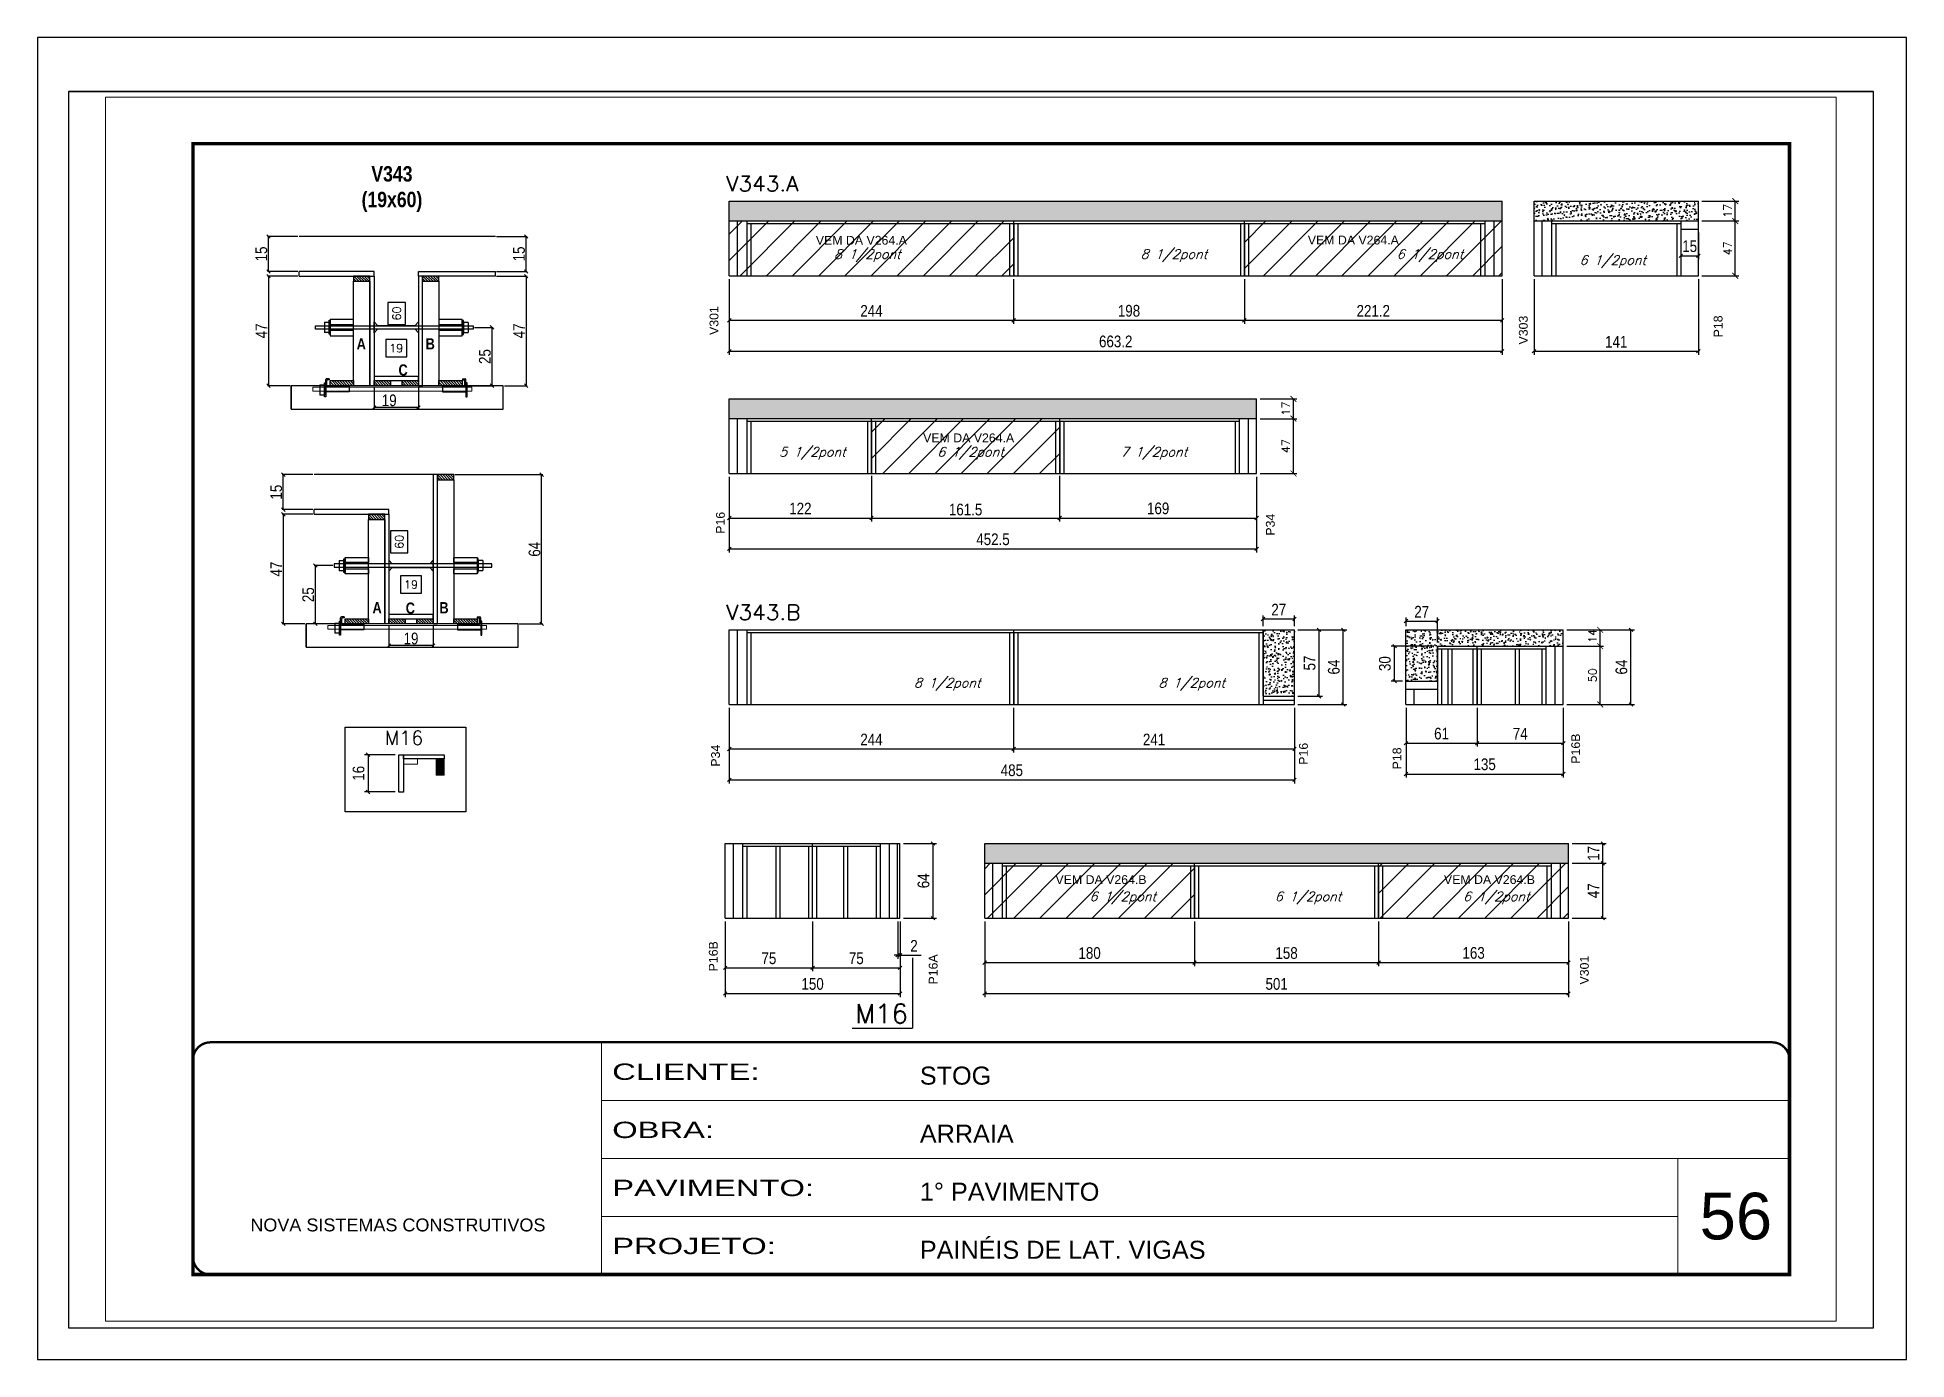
# Paper-space layout '01 (56)' of a CAD drawing. Extents: x -1 to 296, y 0 to 210.
# The model-space entities are those that its viewports show. They can reach past a viewport. Long polylines and large blocks are cut down to what shows.
import ezdxf

# ---------------------------------------------------------------- set-up
doc = ezdxf.new("R2010")
doc.units = 0
doc.linetypes.add('CONTINUO', pattern=[0])
doc.linetypes.add('DASHED', pattern=[0.75, 0.5, -0.25])
doc.layers.get('0').update_dxf_attribs({"linetype": 'CONTINUOUS'})
doc.layers.get('Defpoints').update_dxf_attribs({"linetype": 'CONTINUOUS'})
for name, color, linetype in [('1HACHURA MADEIRAS', 1, 'CONTINUOUS'), ('5', 5, 'CONTINUOUS'), ('barrote', 251, 'CONTINUOUS'), ('COTA', 241, 'CONTINUOUS'), ('Cota Seção (2x)', 4, 'CONTINUOUS'), ('detalhes', 4, 'CONTINUOUS'), ('NOMENCLATURA', 7, 'CONTINUOUS'), ('Painéis', 200, 'CONTINUOUS'), ('presilha', 1, 'CONTINUOUS'), ('SARR_2.2x10', 60, 'CONTINUOUS'), ('SARR_2.2x7', 40, 'CONTINUOUS'), ('SARR_3.5x7', 81, 'CONTINUOUS'), ('texto', 7, 'CONTINUOUS'), ('Tubo de PVC', 51, 'CONTINUOUS')]:
    doc.layers.add(name, color=color, linetype=linetype)
for name, color, linetype, lineweight in [('CARIMBO', 255, 'CONTINUOUS', 9), ('CONCRETO', 251, 'CONTINUOUS', 25), ('Folhas', 255, 'CONTINUOUS', 9), ('Madeira', 126, 'CONTINUOUS', 18), ('REAPROVEITAMENTO', 251, 'CONTINUOUS', 9), ('Sarr 2.2x7', 40, 'CONTINUOUS', 9), ('SARRAFO DE PRESSAO', 251, 'DASHED', 9), ('SCO-___-LAJ', 2, 'CONTINUOUS', 0), ('Texto Seção', 7, 'CONTINUOUS', 15)]:
    doc.layers.add(name, color=color, linetype=linetype, lineweight=lineweight)
doc.styles.add('ARIAL', font='arial.ttf')
doc.styles.add('COTA TECNICA', font='techl___.ttf', dxfattribs={"height": 10})
doc.styles.add('COTA TECNICA 2X', font='techl___.ttf', dxfattribs={"height": 10})
doc.styles.add('REGUA-120', font='ROMANS.shx', dxfattribs={"height": 15})
doc.styles.add('ROMANS', font='romans.shx')
doc.styles.get("Standard").update_dxf_attribs({"font": 'ROMANS.SHX'})
doc.styles.add('TECNICA', font='techb___.ttf', dxfattribs={"height": 10})
doc.styles.add('Tecnologia', font='')
doc.styles.get('Tecnologia').set_extended_font_data('Forgotten Futurist')
doc.dimstyles.new('Cota Paínel', dxfattribs={"dimtxt": 7, "dimasz": 5, "dimexe": 3, "dimexo": 3, "dimgap": 3, "dimtad": 1, "dimdec": 1, "dimzin": 12, "dimdsep": 46, "dimtxsty": 'ROMANS', "dimblk": 'ARCHTICK', "dimcen": 0, "dimclrd": 4, "dimclre": 4, "dimclrt": 1, "dimadec": 1, "dimazin": 3, "dimtfac": 1, "dimtdec": 1, "dimtmove": 0, "dimatfit": 3, "dimldrblk": 'OBLIQUE', "dimfxl": 1, "dimtolj": 1, "dimtzin": 12, "dimarcsym": 0})
doc.dimstyles.new('Cota Seção interna', dxfattribs={"dimtxt": 7, "dimasz": 6, "dimexe": 0.18, "dimexo": 2, "dimgap": -4, "dimtad": 3, "dimdec": 1, "dimlfac": 0.5, "dimzin": 12, "dimdsep": 46, "dimtxsty": 'ROMANS', "dimblk": 'ARCHTICK', "dimcen": 0.09, "dimse1": 1, "dimse2": 1, "dimsd1": 1, "dimsd2": 1, "dimclrd": 180, "dimclre": 5, "dimclrt": 1, "dimadec": 0, "dimazin": 3, "dimtfac": 1, "dimtdec": 1, "dimtofl": 0, "dimtmove": 0, "dimatfit": 3, "dimldrblk": 'ARCHTICK', "dimfxl": 1, "dimtolj": 1, "dimtzin": 0, "dimarcsym": 0})
doc.dimstyles.new('PAINEL', dxfattribs={"dimtxt": 10, "dimasz": 3, "dimexe": 3, "dimexo": 3, "dimgap": 3, "dimtad": 1, "dimdec": 1, "dimzin": 12, "dimdsep": 46, "dimtxsty": 'COTA TECNICA', "dimblk1": 'OBLIQUE', "dimblk2": 'OBLIQUE', "dimsah": 1, "dimcen": 0.9, "dimclrd": 4, "dimclre": 4, "dimclrt": 240, "dimadec": 1, "dimazin": 3, "dimtfac": 1, "dimtdec": 1, "dimtmove": 0, "dimatfit": 3, "dimfxl": 1, "dimtolj": 1, "dimtzin": 12, "dimarcsym": 0})
doc.dimstyles.new('SECAO', dxfattribs={"dimscale": 0.333333, "dimtxt": 5, "dimasz": 9, "dimexe": 3, "dimexo": 3, "dimgap": 3, "dimtad": 1, "dimdec": 1, "dimlfac": 0.5, "dimzin": 12, "dimdsep": 46, "dimtxsty": 'COTA TECNICA 2X', "dimblk1": 'OBLIQUE', "dimblk2": 'OBLIQUE', "dimsah": 1, "dimcen": 0.9, "dimclrd": 4, "dimclre": 4, "dimclrt": 240, "dimadec": 1, "dimazin": 3, "dimtfac": 1, "dimtdec": 1, "dimtmove": 0, "dimatfit": 3, "dimfxl": 1, "dimtolj": 1, "dimtzin": 12, "dimarcsym": 0})
pattern_1 = [(50, (5857.208, -4862.023), (9.109233, -0.796954), [0.9525, -10.4775]), (355, (5857.208, -4862.023), (-1.762171, 9.552842), [0.762, -8.382029]), (100.45144, (5857.967, -4862.09), (7.347062, 8.755888), [0.8095, -8.904512]), (46.1842, (5857.208, -4859.483), (13.553952, -2.102116), [1.42875, -15.71625]), (96.63556, (5858.338, -4859.658), (11.870207, 12.371306), [1.21425, -13.35678]), (351.18415, (5857.208, -4859.483), (11.870207, 12.371306), [1.142998, -12.572987]), (21, (5858.478, -4860.118), (7.58072, -5.11326), [0.9525, -10.4775]), (326, (5858.478, -4860.118), (3.090101, 9.209398), [0.762, -8.382]), (71.45144, (5859.11, -4860.544), (10.670821, 4.096138), [0.8095, -8.904497]), (37.5, (5857.208, -4862.0232), (0.1544302, 4.227752), [0, -8.2804, 0, -8.509, 0, -8.41375]), (7.5, (5857.208, -4862.023), (3.340983, 5.0090287), [0, -4.8514, 0, -8.0899, 0, -3.20675]), (327.5, (5854.376, -4862.0232), (6.7795298, -0.2864372), [0, -3.175, 0, -9.906, 0, -13.1445]), (317.5, (5853.106, -4862.023), (7.406459, 1.2713246), [0, -4.1275, 0, -6.5786, 0, -9.3345])]

psp = doc.layouts.new('01 (56)')

msp = doc.modelspace()

# ---------------------------------------------------------------- texts
at = {"layer": '5', "color": 7, "linetype": 'Continuous'}
msp.add_text('M16', height=12, rotation=359.99996, dxfattribs=at).set_placement((9266.9, -1090.64))
at = {"layer": 'CARIMBO', "style": 'ARIAL'}
msp.add_text('56', height=40, dxfattribs=at).set_placement((10395.07, -1514.78))
at = {"layer": 'detalhes', "style": 'TECNICA'}
for s, p in [('A', (9242.65, -751.43)), ('B', (9301.79, -751.43)), ('C', (9278.54, -773.83)), ('A', (9256.23, -977.77)), ('C', (9284.76, -978.09)), ('B', (9313.63, -977.77))]:
    msp.add_text(s, height=9.6, dxfattribs=at).set_placement(p)
at = {"layer": 'NOMENCLATURA', "linetype": 'Continuous', "style": 'ARIAL'}
for s, p in [('VEM DA V264.A', (9636.68, -661.55)), ('VEM DA V264.A', (10058.83, -661.36)), ('VEM DA V264.A', (9728.75, -831.04)), ('VEM DA V264.B', (9842.32, -1209.94)), ('VEM DA V264.B', (10175.66, -1209.94))]:
    msp.add_text(s, height=7.5671, dxfattribs=at).set_placement(p)
for s, p in [('V301', (9553.06, -738.99)), ('V303', (10247.54, -747.16)), ('P18', (10414.69, -741.03)), ('P16', (9558.52, -909.53)), ('P34', (10030.45, -911.14)), ('P16', (10058.83, -1107.64)), ('P16B', (10292.47, -1106.77)), ('P34', (9554.39, -1109.25)), ('P18', (10139.15, -1111.61)), ('P16B', (9552.43, -1284.86)), ('P16A', (9741.14, -1296.13)), ('V301', (10299.94, -1296.13))]:
    msp.add_text(s, height=7.567, rotation=90, dxfattribs=at).set_placement(p)
at = {"layer": 'NOMENCLATURA', "linetype": 'Continuous'}
msp.add_text('M16', height=16.5, dxfattribs=at).set_placement((9670.5, -1329.37))
at = {"layer": 'NOMENCLATURA', "insert": (9272.91, -594.19), "char_height": 13.2, "attachment_point": 2, "style": 'TECNICA'}
msp.add_mtext_dynamic_manual_height_columns('V343\\P(19x60)', width=13.2, gutter_width=1, heights=[0], dxfattribs=at)
at = {"layer": 'texto', "color": 2, "char_height": 8, "attachment_point": 5, "style": 'ROMANS'}
for s, insert in [('{\\Q19;\\C256;8 1/2pont}', (9680.94, -670.96)), ('{\\Q19;\\C256;8 1/2pont}', (9943.94, -670.96)), ('{\\Q19;\\C256;6 1/2pont}', (10163.64, -670.96)), ('{\\Q19;\\C256;6 1/2pont}', (10320.56, -676.1)), ('{\\Q19;\\C256;5 1/2pont}', (9633.75, -840.55)), ('{\\Q19;\\C256;6 1/2pont}', (9769.42, -840.55)), ('{\\Q19;\\C256;7 1/2pont}', (9926.78, -840.55)), ('{\\Q19;\\C256;8 1/2pont}', (9749.44, -1038.66)), ('{\\Q19;\\C256;8 1/2pont}', (9959.28, -1038.66)), ('{\\Q19;\\C256;6 1/2pont}', (9900.06, -1221.94)), ('{\\Q19;\\C256;6 1/2pont}', (10059.06, -1221.94)), ('{\\Q19;\\C256;6 1/2pont}', (10220.56, -1221.94))]:
    msp.add_mtext(s, dxfattribs=dict(at, insert=insert))
at = {"layer": 'Texto Seção', "style": 'REGUA-120', "width": 1.05}
for s, p in [('V343.A', (9559.77, -615.64)), ('V343.B', (9559.77, -983.34))]:
    msp.add_text(s, height=13, dxfattribs=at).set_placement(p)

# ---------------------------------------------------------------- blocks, each defined once
blk = doc.blocks.new('9999999999')
at = {"color": 30, "linetype": 'CONTINUO'}
for p, q in [((98564.6, 34230.2), (98564.6, 34429.4)), ((98564.6, 34379.6), (99584, 34379.6)), ((98564.6, 34329.8), (99488, 34329.8)), ((99584, 34329.8), (99488, 34329.8)), ((99488, 34329.8), (99488, 34230.2)), ((98564.6, 34280), (99488, 34280))]:
    blk.add_line(p, q, dxfattribs=at)
at = {"color": 30, "linetype": 'CONTINUO', "const_width": 2}
blk.add_lwpolyline([(99584, 34230.2), (99584, 34414.4, 0.414214), (99569, 34429.4), (98229, 34429.4, 0.414214), (98214, 34414.4), (98214, 34245.2, 0.414214), (98229, 34230.2), (99584, 34230.2)], format="xyb", dxfattribs=at)
at = {"layer": 'Folhas'}
blk.add_lwpolyline([(98139, 34190.2), (99624, 34190.2), (99624, 35240.2), (98139, 35240.2)], close=True, dxfattribs=at)
at = {"layer": 'Folhas', "color": 30, "const_width": 3}
blk.add_lwpolyline([(98214, 34230.2), (99584, 34230.2), (99584, 35200.2), (98214, 35200.2)], close=True, dxfattribs=at)
at = {"color": 7, "linetype": 'Continuous', "ltscale": 5, "style": 'ARIAL'}
for s, height, p in [('STOG', 15.48, (98837.7, 34393.1)), ('ARRAIA', 15.48, (98837.7, 34343.3)), ('1° PAVIMENTO', 15.483, (98837.7, 34293.5)), ('NOVA SISTEMAS CONSTRUTIVOS', 11.059, (98263.2, 34267.2)), ('PAINÉIS DE LAT. VIGAS', 15.483, (98837.7, 34243.7))]:
    blk.add_text(s, height=height, dxfattribs=at).set_placement(p)
at = {"layer": 'Folhas', "color": 7, "style": 'Tecnologia', "width": 1.5}
for s, p in [('CLIENTE:', (98573.7, 34397.2)), ('OBRA:', (98573.7, 34347.3)), ('PAVIMENTO:', (98573.7, 34297.5)), ('PROJETO:', (98573.7, 34247.7))]:
    blk.add_text(s, height=14, dxfattribs=at).set_placement(p)
blk = doc.blocks.new('_Oblique')
at = {"color": 0, "linetype": 'ByBlock', "lineweight": -2}
blk.add_line((-0.5, -0.5), (0.5, 0.5), dxfattribs=at)
blk = doc.blocks.new('*D1805')
at = {"layer": 'COTA', "color": 4, "lineweight": -2, "transparency": 16777216}
for p, q in [((9257.6, -783.5), (9257.6, -802.2)), ((9295.6, -783.5), (9295.6, -802.2)), ((9295.6, -801.2), (9257.6, -801.2))]:
    blk.add_line(p, q, dxfattribs=at)
at = {"layer": 'Defpoints', "color": 0, "transparency": 16777216}
for p in [(9257.6, -782.5), (9295.6, -782.5), (9257.6, -801.2)]:
    blk.add_point(p, dxfattribs=at)
at = {"layer": 'COTA', "color": 4, "lineweight": -2, "transparency": 16777216, "xscale": 3, "yscale": 3, "zscale": 3, "rotation": 180}
blk.add_blockref('_Oblique', (9257.6, -801.2), dxfattribs=at)
at = {"layer": 'COTA', "color": 4, "lineweight": -2, "transparency": 16777216, "xscale": 3, "yscale": 3, "zscale": 3}
blk.add_blockref('_Oblique', (9295.6, -801.2), dxfattribs=at)
at = {"layer": 'COTA', "color": 240, "transparency": 16777216, "insert": (9270.6, -795.1), "char_height": 10, "attachment_point": 5, "style": 'COTA TECNICA 2X'}
blk.add_mtext('\\A1;19', dxfattribs=at)
blk = doc.blocks.new('PRESILHA METÁLICA 1')
at = {"layer": 'presilha'}
for p, q in [((0, 13), (6, 13)), ((0, 13), (0, 0)), ((6, 0), (0, 0)), ((6, 15.5), (7.5, 15.5)), ((6, -2.5), (6, 15.5)), ((6, 13), (6, 0)), ((7.5, 10.6), (7.5, 19.9)), ((7.5, 15.5), (7.5, -2.5)), ((37.5, 4.1), (7.5, 4.1)), ((12, 21), (8.6, 21)), ((9, 11.6), (9, 18.9)), ((12, 19.5), (9.6, 19.5)), ((37.5, 11), (9.6, 11)), ((12, 21), (12, 19.5)), ((37.5, 11), (37.5, 4.1)), ((7.5, -2.5), (6, -2.5))]:
    blk.add_line(p, q, dxfattribs=at)
for centre, radius, start, end in [((8.6, 19.9), 1.14, 90, 180), ((9.6, 18.9), 0.57, 90, 180), ((9.6, 11.6), 0.57, 180, 270)]:
    blk.add_arc(centre, radius, start, end, dxfattribs=at)
blk = doc.blocks.new('PRESILHA METÁLICA 2')
at = {"layer": 'presilha'}
for p, q in [((-30.8, 13.5), (-30.8, 6.6)), ((-30.8, 13.5), (-2.8, 13.5)), ((-30.8, 6.6), (-0.8, 6.6)), ((-5.2, 23.5), (-5.2, 22)), ((-5.2, 23.5), (-1.9, 23.5)), ((-5.2, 22), (-2.8, 22)), ((-2.2, 14.1), (-2.2, 21.4)), ((0.8, 18), (-0.8, 18)), ((-0.8, 18), (-0.8, 0)), ((-0.8, 0), (0.8, 0)), ((-0.8, 14.6), (-0.8, 22.4)), ((0.8, 0), (0.8, 18))]:
    blk.add_line(p, q, dxfattribs=at)
for centre, radius, start, end in [((-2.8, 21.4), 0.57, 0, 90), ((-2.8, 14.1), 0.57, 270, 0), ((-1.9, 22.4), 1.14, 0, 90)]:
    blk.add_arc(centre, radius, start, end, dxfattribs=at)
blk = doc.blocks.new('*D1806')
at = {"layer": 'COTA', "color": 4, "lineweight": -2, "transparency": 16777216}
for p, q in [((9192.3, -688.5), (9166, -688.5)), ((9167, -688.5), (9167, -782.5)), ((9185.6, -782.5), (9166, -782.5))]:
    blk.add_line(p, q, dxfattribs=at)
at = {"layer": 'Defpoints', "color": 0, "transparency": 16777216}
for p in [(9193.3, -688.5), (9167, -782.5), (9186.6, -782.5)]:
    blk.add_point(p, dxfattribs=at)
at = {"layer": 'COTA', "color": 4, "lineweight": -2, "transparency": 16777216, "xscale": 3, "yscale": 3, "zscale": 3}
for p, rotation in [((9167, -688.5), 90), ((9167, -782.5), 270)]:
    blk.add_blockref('_Oblique', p, dxfattribs=dict(at, rotation=rotation))
at = {"layer": 'COTA', "color": 240, "transparency": 16777216, "insert": (9160.9, -735.5), "char_height": 10, "attachment_point": 5, "rotation": 90, "style": 'COTA TECNICA 2X'}
blk.add_mtext('\\A1;47', dxfattribs=at)
blk = doc.blocks.new('*D1807')
at = {"layer": 'Cota Seção (2x)', "color": 180, "lineweight": -2, "transparency": 16777216}
for p, q in [((9284.5, -711.1), (9269.5, -711.1)), ((9269.5, -711.1), (9269.5, -730.1)), ((9284.5, -730.1), (9284.5, -711.1)), ((9269.5, -730.1), (9284.5, -730.1))]:
    blk.add_line(p, q, dxfattribs=at)
at = {"layer": 'Defpoints', "color": 0, "transparency": 16777216}
for p in [(9288.5, -654.5), (9295.6, -654.5), (9288.2, -774.5)]:
    blk.add_point(p, dxfattribs=at)
at = {"layer": 'Cota Seção (2x)', "color": 1, "transparency": 16777216, "insert": (9277, -720.6), "char_height": 7, "attachment_point": 5, "rotation": 90, "style": 'ROMANS'}
blk.add_mtext('\\A1;60', dxfattribs=at)
blk = doc.blocks.new('_ArchTick')
at = {"color": 0, "linetype": 'ByBlock', "const_width": 0.15}
blk.add_lwpolyline([(-0.5, -0.5), (0.5, 0.5)], dxfattribs=at)
blk = doc.blocks.new('*D1808')
at = {"layer": 'COTA', "color": 4, "lineweight": -2, "transparency": 16777216}
for p, q in [((9192.3, -654.5), (9166, -654.5)), ((9167, -684.5), (9167, -654.5)), ((9192.3, -684.5), (9166, -684.5))]:
    blk.add_line(p, q, dxfattribs=at)
at = {"layer": 'Defpoints', "color": 0, "transparency": 16777216}
for p in [(9167, -654.5), (9193.3, -654.5), (9193.3, -684.5)]:
    blk.add_point(p, dxfattribs=at)
at = {"layer": 'COTA', "color": 4, "lineweight": -2, "transparency": 16777216, "xscale": 3, "yscale": 3, "zscale": 3}
for p, rotation in [((9167, -654.5), 90), ((9167, -684.5), 270)]:
    blk.add_blockref('_Oblique', p, dxfattribs=dict(at, rotation=rotation))
at = {"layer": 'COTA', "color": 240, "transparency": 16777216, "insert": (9160.9, -669.5), "char_height": 10, "attachment_point": 5, "rotation": 90, "style": 'COTA TECNICA 2X'}
blk.add_mtext('\\A1;15', dxfattribs=at)
blk = doc.blocks.new('*D1809')
at = {"layer": 'COTA', "color": 4, "lineweight": -2, "transparency": 16777216}
for p, q in [((9362.7, -688.5), (9389.1, -688.5)), ((9388.1, -688.5), (9388.1, -782.5)), ((9369.5, -782.5), (9389.1, -782.5))]:
    blk.add_line(p, q, dxfattribs=at)
at = {"layer": 'Defpoints', "color": 0, "transparency": 16777216}
for p in [(9361.7, -688.5), (9368.5, -782.5), (9388.1, -782.5)]:
    blk.add_point(p, dxfattribs=at)
at = {"layer": 'COTA', "color": 4, "lineweight": -2, "transparency": 16777216, "xscale": 3, "yscale": 3, "zscale": 3}
for p, rotation in [((9388.1, -688.5), 90), ((9388.1, -782.5), 270)]:
    blk.add_blockref('_Oblique', p, dxfattribs=dict(at, rotation=rotation))
at = {"layer": 'COTA', "color": 240, "transparency": 16777216, "insert": (9382, -735.5), "char_height": 10, "attachment_point": 5, "rotation": 90, "style": 'COTA TECNICA 2X'}
blk.add_mtext('\\A1;47', dxfattribs=at)
blk = doc.blocks.new('*D1810')
at = {"layer": 'COTA', "color": 4, "lineweight": -2, "transparency": 16777216}
for p, q in [((9362.7, -654.5), (9389.1, -654.5)), ((9388.1, -684.5), (9388.1, -654.5)), ((9362.7, -684.5), (9389.1, -684.5))]:
    blk.add_line(p, q, dxfattribs=at)
at = {"layer": 'Defpoints', "color": 0, "transparency": 16777216}
for p in [(9361.7, -654.5), (9388.1, -654.5), (9361.7, -684.5)]:
    blk.add_point(p, dxfattribs=at)
at = {"layer": 'COTA', "color": 4, "lineweight": -2, "transparency": 16777216, "xscale": 3, "yscale": 3, "zscale": 3}
for p, rotation in [((9388.1, -654.5), 90), ((9388.1, -684.5), 270)]:
    blk.add_blockref('_Oblique', p, dxfattribs=dict(at, rotation=rotation))
at = {"layer": 'COTA', "color": 240, "transparency": 16777216, "insert": (9382, -669.5), "char_height": 10, "attachment_point": 5, "rotation": 90, "style": 'COTA TECNICA 2X'}
blk.add_mtext('\\A1;15', dxfattribs=at)
blk = doc.blocks.new('*D1880')
at = {"layer": 'Cota Seção (2x)', "color": 180, "lineweight": -2, "transparency": 16777216}
for p, q in [((9285.6, -742.8), (9267.6, -742.8)), ((9267.6, -742.8), (9267.6, -757.8)), ((9285.6, -757.8), (9285.6, -742.8)), ((9267.6, -757.8), (9285.6, -757.8))]:
    blk.add_line(p, q, dxfattribs=at)
at = {"layer": 'Defpoints', "color": 0, "transparency": 16777216}
for p in [(9295.6, -761.8), (9257.6, -774.5), (9295.6, -774.5)]:
    blk.add_point(p, dxfattribs=at)
at = {"layer": 'Cota Seção (2x)', "color": 1, "transparency": 16777216, "insert": (9276.6, -750.3), "char_height": 7, "attachment_point": 5, "style": 'ROMANS'}
blk.add_mtext('\\A1;19', dxfattribs=at)
blk = doc.blocks.new('*D1811')
at = {"layer": 'COTA', "color": 4, "lineweight": -2, "transparency": 16777216}
for p, q in [((9343.7, -732.5), (9359.8, -732.5)), ((9358.8, -782.5), (9358.8, -732.5)), ((9334.2, -782.5), (9359.8, -782.5))]:
    blk.add_line(p, q, dxfattribs=at)
at = {"layer": 'Defpoints', "color": 0, "transparency": 16777216}
for p in [(9342.7, -732.5), (9358.8, -732.5), (9333.2, -782.5)]:
    blk.add_point(p, dxfattribs=at)
at = {"layer": 'COTA', "color": 4, "lineweight": -2, "transparency": 16777216, "xscale": 3, "yscale": 3, "zscale": 3}
for p, rotation in [((9358.8, -732.5), 90), ((9358.8, -782.5), 270)]:
    blk.add_blockref('_Oblique', p, dxfattribs=dict(at, rotation=rotation))
at = {"layer": 'COTA', "color": 240, "transparency": 16777216, "insert": (9352.7, -757.5), "char_height": 10, "attachment_point": 5, "rotation": 90, "style": 'COTA TECNICA 2X'}
blk.add_mtext('\\A1;25', dxfattribs=at)
blk = doc.blocks.new('*D1812')
at = {"layer": 'COTA', "color": 4, "lineweight": -2, "transparency": 16777216}
for p, q in [((9270.3, -987.8), (9270.3, -1006.5)), ((9308.3, -987.8), (9308.3, -1006.5)), ((9308.3, -1005.5), (9270.3, -1005.5))]:
    blk.add_line(p, q, dxfattribs=at)
at = {"layer": 'Defpoints', "color": 0, "transparency": 16777216}
for p in [(9270.3, -986.8), (9308.3, -986.8), (9270.3, -1005.5)]:
    blk.add_point(p, dxfattribs=at)
at = {"layer": 'COTA', "color": 4, "lineweight": -2, "transparency": 16777216, "xscale": 3, "yscale": 3, "zscale": 3, "rotation": 180}
blk.add_blockref('_Oblique', (9270.3, -1005.5), dxfattribs=at)
at = {"layer": 'COTA', "color": 4, "lineweight": -2, "transparency": 16777216, "xscale": 3, "yscale": 3, "zscale": 3}
blk.add_blockref('_Oblique', (9308.3, -1005.5), dxfattribs=at)
at = {"layer": 'COTA', "color": 240, "transparency": 16777216, "insert": (9289.3, -999.4), "char_height": 10, "attachment_point": 5, "style": 'COTA TECNICA 2X'}
blk.add_mtext('\\A1;19', dxfattribs=at)
blk = doc.blocks.new('*D1825')
at = {"layer": 'COTA', "color": 4, "lineweight": -2, "transparency": 16777216}
for p, q in [((9205, -892.8), (9178.7, -892.8)), ((9179.7, -892.8), (9179.7, -986.8)), ((9198.3, -986.8), (9178.7, -986.8))]:
    blk.add_line(p, q, dxfattribs=at)
at = {"layer": 'Defpoints', "color": 0, "transparency": 16777216}
for p in [(9206, -892.8), (9179.7, -986.8), (9199.3, -986.8)]:
    blk.add_point(p, dxfattribs=at)
at = {"layer": 'COTA', "color": 4, "lineweight": -2, "transparency": 16777216, "xscale": 3, "yscale": 3, "zscale": 3}
for p, rotation in [((9179.7, -892.8), 90), ((9179.7, -986.8), 270)]:
    blk.add_blockref('_Oblique', p, dxfattribs=dict(at, rotation=rotation))
at = {"layer": 'COTA', "color": 240, "transparency": 16777216, "insert": (9173.6, -939.8), "char_height": 10, "attachment_point": 5, "rotation": 90, "style": 'COTA TECNICA 2X'}
blk.add_mtext('\\A1;47', dxfattribs=at)
blk = doc.blocks.new('*D1826')
at = {"layer": 'Cota Seção (2x)', "color": 180, "lineweight": -2, "transparency": 16777216}
for p, q in [((9286.7, -906.9), (9271.7, -906.9)), ((9271.7, -906.9), (9271.7, -925.9)), ((9286.7, -925.9), (9286.7, -906.9)), ((9271.7, -925.9), (9286.7, -925.9))]:
    blk.add_line(p, q, dxfattribs=at)
at = {"layer": 'Defpoints', "color": 0, "transparency": 16777216}
for p in [(9290.7, -858.8), (9308.3, -858.8), (9300.9, -978.8)]:
    blk.add_point(p, dxfattribs=at)
at = {"layer": 'Cota Seção (2x)', "color": 1, "transparency": 16777216, "insert": (9279.2, -916.4), "char_height": 7, "attachment_point": 5, "rotation": 90, "style": 'ROMANS'}
blk.add_mtext('\\A1;60', dxfattribs=at)
blk = doc.blocks.new('*D1827')
at = {"layer": 'COTA', "color": 4, "lineweight": -2, "transparency": 16777216}
for p, q in [((9205, -858.8), (9178.7, -858.8)), ((9179.7, -888.8), (9179.7, -858.8)), ((9205, -888.8), (9178.7, -888.8))]:
    blk.add_line(p, q, dxfattribs=at)
at = {"layer": 'Defpoints', "color": 0, "transparency": 16777216}
for p in [(9179.7, -858.8), (9206, -858.8), (9206, -888.8)]:
    blk.add_point(p, dxfattribs=at)
at = {"layer": 'COTA', "color": 4, "lineweight": -2, "transparency": 16777216, "xscale": 3, "yscale": 3, "zscale": 3}
for p, rotation in [((9179.7, -858.8), 90), ((9179.7, -888.8), 270)]:
    blk.add_blockref('_Oblique', p, dxfattribs=dict(at, rotation=rotation))
at = {"layer": 'COTA', "color": 240, "transparency": 16777216, "insert": (9173.6, -873.8), "char_height": 10, "attachment_point": 5, "rotation": 90, "style": 'COTA TECNICA 2X'}
blk.add_mtext('\\A1;15', dxfattribs=at)
blk = doc.blocks.new('*D1828')
at = {"layer": 'COTA', "color": 4, "lineweight": -2, "transparency": 16777216}
for p, q in [((9326.9, -858.8), (9402.4, -858.8)), ((9401.4, -986.8), (9401.4, -858.8)), ((9382.2, -986.8), (9402.4, -986.8))]:
    blk.add_line(p, q, dxfattribs=at)
at = {"layer": 'Defpoints', "color": 0, "transparency": 16777216}
for p in [(9325.9, -858.8), (9401.4, -858.8), (9381.2, -986.8)]:
    blk.add_point(p, dxfattribs=at)
at = {"layer": 'COTA', "color": 4, "lineweight": -2, "transparency": 16777216, "xscale": 3, "yscale": 3, "zscale": 3}
for p, rotation in [((9401.4, -858.8), 90), ((9401.4, -986.8), 270)]:
    blk.add_blockref('_Oblique', p, dxfattribs=dict(at, rotation=rotation))
at = {"layer": 'COTA', "color": 240, "transparency": 16777216, "insert": (9395.3, -922.8), "char_height": 10, "attachment_point": 5, "rotation": 90, "style": 'COTA TECNICA 2X'}
blk.add_mtext('\\A1;64', dxfattribs=at)
blk = doc.blocks.new('*D1829')
at = {"layer": 'COTA', "color": 4, "lineweight": -2, "transparency": 16777216}
for p, q in [((9222.3, -936.8), (9206.2, -936.8)), ((9207.2, -986.8), (9207.2, -936.8)), ((9231.7, -986.8), (9206.2, -986.8))]:
    blk.add_line(p, q, dxfattribs=at)
at = {"layer": 'Defpoints', "color": 0, "transparency": 16777216}
for p in [(9207.2, -936.8), (9223.3, -936.8), (9232.7, -986.8)]:
    blk.add_point(p, dxfattribs=at)
at = {"layer": 'COTA', "color": 4, "lineweight": -2, "transparency": 16777216, "xscale": 3, "yscale": 3, "zscale": 3}
for p, rotation in [((9207.2, -936.8), 90), ((9207.2, -986.8), 270)]:
    blk.add_blockref('_Oblique', p, dxfattribs=dict(at, rotation=rotation))
at = {"layer": 'COTA', "color": 240, "transparency": 16777216, "insert": (9201.1, -961.8), "char_height": 10, "attachment_point": 5, "rotation": 90, "style": 'COTA TECNICA 2X'}
blk.add_mtext('\\A1;25', dxfattribs=at)
blk = doc.blocks.new('*D1887')
at = {"layer": 'Cota Seção (2x)', "color": 180, "lineweight": -2, "transparency": 16777216}
for p, q in [((9298.3, -945.6), (9280.3, -945.6)), ((9280.3, -945.6), (9280.3, -960.6)), ((9298.3, -960.6), (9298.3, -945.6)), ((9280.3, -960.6), (9298.3, -960.6))]:
    blk.add_line(p, q, dxfattribs=at)
at = {"layer": 'Defpoints', "color": 0, "transparency": 16777216}
for p in [(9308.3, -964.6), (9270.3, -978.8), (9308.3, -978.8)]:
    blk.add_point(p, dxfattribs=at)
at = {"layer": 'Cota Seção (2x)', "color": 1, "transparency": 16777216, "insert": (9289.3, -953.1), "char_height": 7, "attachment_point": 5, "style": 'ROMANS'}
blk.add_mtext('\\A1;19', dxfattribs=at)
blk = doc.blocks.new('*D1830')
at = {"layer": 'COTA', "color": 4, "linetype": 'ByBlock', "lineweight": -2, "transparency": 16777216}
for p, q in [((9562.4, -691.2), (9562.4, -729.4)), ((9806.4, -691.2), (9806.4, -729.4)), ((9562.4, -726.4), (9806.4, -726.4))]:
    blk.add_line(p, q, dxfattribs=at)
at = {"layer": 'Defpoints', "color": 0, "linetype": 'ByBlock', "transparency": 16777216}
for p in [(9562.4, -688.2), (9806.4, -688.2), (9806.4, -726.4)]:
    blk.add_point(p, dxfattribs=at)
at = {"layer": 'COTA', "color": 4, "linetype": 'ByBlock', "lineweight": -2, "transparency": 16777216, "xscale": 3, "yscale": 3, "zscale": 3, "rotation": 180}
blk.add_blockref('_Oblique', (9562.4, -726.4), dxfattribs=at)
at = {"layer": 'COTA', "color": 4, "linetype": 'ByBlock', "lineweight": -2, "transparency": 16777216, "xscale": 3, "yscale": 3, "zscale": 3}
blk.add_blockref('_Oblique', (9806.4, -726.4), dxfattribs=at)
at = {"layer": 'COTA', "color": 240, "linetype": 'ByBlock', "transparency": 16777216, "insert": (9684.4, -718.3), "char_height": 10, "attachment_point": 5, "style": 'COTA TECNICA'}
blk.add_mtext('\\A1;244', dxfattribs=at)
blk = doc.blocks.new('*D1831')
at = {"layer": 'COTA', "color": 4, "linetype": 'ByBlock', "lineweight": -2, "transparency": 16777216}
for p, q in [((9806.4, -691.2), (9806.4, -729.4)), ((10004.4, -691.2), (10004.4, -729.4)), ((9806.4, -726.4), (10004.4, -726.4))]:
    blk.add_line(p, q, dxfattribs=at)
at = {"layer": 'Defpoints', "color": 0, "linetype": 'ByBlock', "transparency": 16777216}
for p in [(9806.4, -688.2), (10004.4, -688.2), (10004.4, -726.4)]:
    blk.add_point(p, dxfattribs=at)
at = {"layer": 'COTA', "color": 4, "linetype": 'ByBlock', "lineweight": -2, "transparency": 16777216, "xscale": 3, "yscale": 3, "zscale": 3, "rotation": 180}
blk.add_blockref('_Oblique', (9806.4, -726.4), dxfattribs=at)
at = {"layer": 'COTA', "color": 4, "linetype": 'ByBlock', "lineweight": -2, "transparency": 16777216, "xscale": 3, "yscale": 3, "zscale": 3}
blk.add_blockref('_Oblique', (10004.4, -726.4), dxfattribs=at)
at = {"layer": 'COTA', "color": 240, "linetype": 'ByBlock', "transparency": 16777216, "insert": (9905.4, -718.3), "char_height": 10, "attachment_point": 5, "style": 'COTA TECNICA'}
blk.add_mtext('\\A1;198', dxfattribs=at)
blk = doc.blocks.new('*D1832')
at = {"layer": 'COTA', "color": 4, "linetype": 'ByBlock', "lineweight": -2, "transparency": 16777216}
for p, q in [((9562.4, -691.2), (9562.4, -755.9)), ((10225.6, -691.2), (10225.6, -755.9)), ((9562.4, -752.9), (10225.6, -752.9))]:
    blk.add_line(p, q, dxfattribs=at)
at = {"layer": 'Defpoints', "color": 0, "linetype": 'ByBlock', "transparency": 16777216}
for p in [(9562.4, -688.2), (10225.6, -688.2), (10225.6, -752.9)]:
    blk.add_point(p, dxfattribs=at)
at = {"layer": 'COTA', "color": 4, "linetype": 'ByBlock', "lineweight": -2, "transparency": 16777216, "xscale": 3, "yscale": 3, "zscale": 3, "rotation": 180}
blk.add_blockref('_Oblique', (9562.4, -752.9), dxfattribs=at)
at = {"layer": 'COTA', "color": 4, "linetype": 'ByBlock', "lineweight": -2, "transparency": 16777216, "xscale": 3, "yscale": 3, "zscale": 3}
blk.add_blockref('_Oblique', (10225.6, -752.9), dxfattribs=at)
at = {"layer": 'COTA', "color": 240, "linetype": 'ByBlock', "transparency": 16777216, "insert": (9894, -744.6), "char_height": 10, "attachment_point": 5, "style": 'COTA TECNICA'}
blk.add_mtext('\\A1;663.2', dxfattribs=at)
blk = doc.blocks.new('*D1888')
at = {"layer": 'COTA', "color": 4, "linetype": 'ByBlock', "lineweight": -2, "transparency": 16777216}
for p, q in [((10004.4, -691.2), (10004.4, -729.4)), ((10225.6, -703.4), (10225.6, -729.4)), ((10004.4, -726.4), (10225.6, -726.4))]:
    blk.add_line(p, q, dxfattribs=at)
at = {"layer": 'Defpoints', "color": 0, "linetype": 'ByBlock', "transparency": 16777216}
for p in [(10004.4, -688.2), (10225.6, -700.4), (10225.6, -726.4)]:
    blk.add_point(p, dxfattribs=at)
at = {"layer": 'COTA', "color": 4, "linetype": 'ByBlock', "lineweight": -2, "transparency": 16777216, "xscale": 3, "yscale": 3, "zscale": 3, "rotation": 180}
blk.add_blockref('_Oblique', (10004.4, -726.4), dxfattribs=at)
at = {"layer": 'COTA', "color": 4, "linetype": 'ByBlock', "lineweight": -2, "transparency": 16777216, "xscale": 3, "yscale": 3, "zscale": 3}
blk.add_blockref('_Oblique', (10225.6, -726.4), dxfattribs=at)
at = {"layer": 'COTA', "color": 240, "linetype": 'ByBlock', "transparency": 16777216, "insert": (10115, -718.3), "char_height": 10, "attachment_point": 5, "style": 'COTA TECNICA'}
blk.add_mtext('\\A1;221.2', dxfattribs=at)
blk = doc.blocks.new('*D1889')
at = {"layer": 'COTA', "color": 4, "linetype": 'ByBlock', "lineweight": -2, "transparency": 16777216}
for p, q in [((10253, -691.2), (10253, -755.9)), ((10394, -691.2), (10394, -755.9)), ((10253, -752.9), (10394, -752.9))]:
    blk.add_line(p, q, dxfattribs=at)
at = {"layer": 'Defpoints', "color": 0, "linetype": 'ByBlock', "transparency": 16777216}
for p in [(10253, -688.2), (10394, -688.2), (10394, -752.9)]:
    blk.add_point(p, dxfattribs=at)
at = {"layer": 'COTA', "color": 4, "linetype": 'ByBlock', "lineweight": -2, "transparency": 16777216, "xscale": 3, "yscale": 3, "zscale": 3, "rotation": 180}
blk.add_blockref('_Oblique', (10253, -752.9), dxfattribs=at)
at = {"layer": 'COTA', "color": 4, "linetype": 'ByBlock', "lineweight": -2, "transparency": 16777216, "xscale": 3, "yscale": 3, "zscale": 3}
blk.add_blockref('_Oblique', (10394, -752.9), dxfattribs=at)
at = {"layer": 'COTA', "color": 240, "linetype": 'ByBlock', "transparency": 16777216, "insert": (10323.5, -744.8), "char_height": 10, "attachment_point": 5, "style": 'COTA TECNICA'}
blk.add_mtext('\\A1;141', dxfattribs=at)
blk = doc.blocks.new('*D1835')
at = {"layer": 'COTA', "color": 4, "lineweight": -2, "transparency": 16777216}
for p, q in [((10397, -641.2), (10428.6, -641.2)), ((10425.6, -688.2), (10425.6, -641.2)), ((10397, -688.2), (10428.6, -688.2))]:
    blk.add_line(p, q, dxfattribs=at)
at = {"layer": 'Defpoints', "color": 0, "transparency": 16777216}
for p in [(10394, -641.2), (10425.6, -641.2), (10394, -688.2)]:
    blk.add_point(p, dxfattribs=at)
at = {"layer": 'COTA', "color": 4, "lineweight": -2, "transparency": 16777216, "xscale": 5, "yscale": 5, "zscale": 5}
for p, rotation in [((10425.6, -641.2), 90), ((10425.6, -688.2), 270)]:
    blk.add_blockref('_ArchTick', p, dxfattribs=dict(at, rotation=rotation))
at = {"layer": 'COTA', "color": 1, "transparency": 16777216, "insert": (10419.1, -664.7), "char_height": 7, "attachment_point": 5, "rotation": 90, "style": 'ROMANS'}
blk.add_mtext('\\A1;47', dxfattribs=at)
blk = doc.blocks.new('*D1836')
at = {"layer": 'COTA', "color": 4, "lineweight": -2, "transparency": 16777216}
for p, q in [((10397, -624.2), (10428.6, -624.2)), ((10425.6, -641.2), (10425.6, -624.2)), ((10397, -641.2), (10428.6, -641.2))]:
    blk.add_line(p, q, dxfattribs=at)
at = {"layer": 'Defpoints', "color": 0, "transparency": 16777216}
for p in [(10394, -624.2), (10425.6, -624.2), (10394, -641.2)]:
    blk.add_point(p, dxfattribs=at)
at = {"layer": 'COTA', "color": 4, "lineweight": -2, "transparency": 16777216, "xscale": 5, "yscale": 5, "zscale": 5}
for p, rotation in [((10425.6, -624.2), 90), ((10425.6, -641.2), 270)]:
    blk.add_blockref('_ArchTick', p, dxfattribs=dict(at, rotation=rotation))
at = {"layer": 'COTA', "color": 1, "transparency": 16777216, "insert": (10419.1, -632.5), "char_height": 7, "attachment_point": 5, "rotation": 90, "style": 'ROMANS'}
blk.add_mtext('\\A1;17', dxfattribs=at)
blk = doc.blocks.new('*D1881')
at = {"layer": 'COTA', "color": 4, "lineweight": -2, "transparency": 16777216}
for p, q in [((10379, -651.2), (10379, -674.1)), ((10394, -651.2), (10394, -674.1)), ((10379, -671.1), (10394, -671.1))]:
    blk.add_line(p, q, dxfattribs=at)
at = {"layer": 'Defpoints', "color": 0, "transparency": 16777216}
for p in [(10379, -648.2), (10394, -648.2), (10394, -671.1)]:
    blk.add_point(p, dxfattribs=at)
at = {"layer": 'COTA', "color": 4, "lineweight": -2, "transparency": 16777216, "xscale": 3, "yscale": 3, "zscale": 3, "rotation": 180}
blk.add_blockref('_Oblique', (10379, -671.1), dxfattribs=at)
at = {"layer": 'COTA', "color": 4, "lineweight": -2, "transparency": 16777216, "xscale": 3, "yscale": 3, "zscale": 3}
blk.add_blockref('_Oblique', (10394, -671.1), dxfattribs=at)
at = {"layer": 'COTA', "color": 240, "transparency": 16777216, "insert": (10386.5, -662.9), "char_height": 10, "attachment_point": 5, "style": 'COTA TECNICA'}
blk.add_mtext('\\A1;15', dxfattribs=at)
blk = doc.blocks.new('*D1813')
at = {"layer": 'COTA', "color": 4, "linetype": 'ByBlock', "lineweight": -2, "transparency": 16777216}
for p, q in [((9562.4, -860.8), (9562.4, -899)), ((9684.4, -860.8), (9684.4, -899)), ((9562.4, -896), (9684.4, -896))]:
    blk.add_line(p, q, dxfattribs=at)
at = {"layer": 'Defpoints', "color": 0, "linetype": 'ByBlock', "transparency": 16777216}
for p in [(9562.4, -857.8), (9684.4, -857.8), (9684.4, -896)]:
    blk.add_point(p, dxfattribs=at)
at = {"layer": 'COTA', "color": 4, "linetype": 'ByBlock', "lineweight": -2, "transparency": 16777216, "xscale": 3, "yscale": 3, "zscale": 3, "rotation": 180}
blk.add_blockref('_Oblique', (9562.4, -896), dxfattribs=at)
at = {"layer": 'COTA', "color": 4, "linetype": 'ByBlock', "lineweight": -2, "transparency": 16777216, "xscale": 3, "yscale": 3, "zscale": 3}
blk.add_blockref('_Oblique', (9684.4, -896), dxfattribs=at)
at = {"layer": 'COTA', "color": 240, "linetype": 'ByBlock', "transparency": 16777216, "insert": (9623.4, -887.9), "char_height": 10, "attachment_point": 5, "style": 'COTA TECNICA'}
blk.add_mtext('\\A1;122', dxfattribs=at)
blk = doc.blocks.new('*D1814')
at = {"layer": 'COTA', "color": 4, "linetype": 'ByBlock', "lineweight": -2, "transparency": 16777216}
for p, q in [((9845.9, -860.8), (9845.9, -899)), ((10014.9, -860.8), (10014.9, -899)), ((9845.9, -896), (10014.9, -896))]:
    blk.add_line(p, q, dxfattribs=at)
at = {"layer": 'Defpoints', "color": 0, "linetype": 'ByBlock', "transparency": 16777216}
for p in [(9845.9, -857.8), (10014.9, -857.8), (10014.9, -896)]:
    blk.add_point(p, dxfattribs=at)
at = {"layer": 'COTA', "color": 4, "linetype": 'ByBlock', "lineweight": -2, "transparency": 16777216, "xscale": 3, "yscale": 3, "zscale": 3, "rotation": 180}
blk.add_blockref('_Oblique', (9845.9, -896), dxfattribs=at)
at = {"layer": 'COTA', "color": 4, "linetype": 'ByBlock', "lineweight": -2, "transparency": 16777216, "xscale": 3, "yscale": 3, "zscale": 3}
blk.add_blockref('_Oblique', (10014.9, -896), dxfattribs=at)
at = {"layer": 'COTA', "color": 240, "linetype": 'ByBlock', "transparency": 16777216, "insert": (9930.4, -887.8), "char_height": 10, "attachment_point": 5, "style": 'COTA TECNICA'}
blk.add_mtext('\\A1;169', dxfattribs=at)
blk = doc.blocks.new('*D1882')
at = {"layer": 'COTA', "color": 4, "linetype": 'ByBlock', "lineweight": -2, "transparency": 16777216}
for p, q in [((9562.4, -860.8), (9562.4, -925.5)), ((10014.9, -860.8), (10014.9, -925.5)), ((9562.4, -922.5), (10014.9, -922.5))]:
    blk.add_line(p, q, dxfattribs=at)
at = {"layer": 'Defpoints', "color": 0, "linetype": 'ByBlock', "transparency": 16777216}
for p in [(9562.4, -857.8), (10014.9, -857.8), (10014.9, -922.5)]:
    blk.add_point(p, dxfattribs=at)
at = {"layer": 'COTA', "color": 4, "linetype": 'ByBlock', "lineweight": -2, "transparency": 16777216, "xscale": 3, "yscale": 3, "zscale": 3, "rotation": 180}
blk.add_blockref('_Oblique', (9562.4, -922.5), dxfattribs=at)
at = {"layer": 'COTA', "color": 4, "linetype": 'ByBlock', "lineweight": -2, "transparency": 16777216, "xscale": 3, "yscale": 3, "zscale": 3}
blk.add_blockref('_Oblique', (10014.9, -922.5), dxfattribs=at)
at = {"layer": 'COTA', "color": 240, "linetype": 'ByBlock', "transparency": 16777216, "insert": (9788.7, -914.3), "char_height": 10, "attachment_point": 5, "style": 'COTA TECNICA'}
blk.add_mtext('\\A1;452.5', dxfattribs=at)
blk = doc.blocks.new('*D1815')
at = {"layer": 'COTA', "color": 4, "lineweight": -2, "transparency": 16777216}
for p, q in [((10017.9, -810.8), (10049.5, -810.8)), ((10046.5, -857.8), (10046.5, -810.8)), ((10017.9, -857.8), (10049.5, -857.8))]:
    blk.add_line(p, q, dxfattribs=at)
at = {"layer": 'Defpoints', "color": 0, "transparency": 16777216}
for p in [(10014.9, -810.8), (10046.5, -810.8), (10014.9, -857.8)]:
    blk.add_point(p, dxfattribs=at)
at = {"layer": 'COTA', "color": 4, "lineweight": -2, "transparency": 16777216, "xscale": 5, "yscale": 5, "zscale": 5}
for p, rotation in [((10046.5, -810.8), 90), ((10046.5, -857.8), 270)]:
    blk.add_blockref('_ArchTick', p, dxfattribs=dict(at, rotation=rotation))
at = {"layer": 'COTA', "color": 1, "transparency": 16777216, "insert": (10040, -834.3), "char_height": 7, "attachment_point": 5, "rotation": 90, "style": 'ROMANS'}
blk.add_mtext('\\A1;47', dxfattribs=at)
blk = doc.blocks.new('*D1816')
at = {"layer": 'COTA', "color": 4, "linetype": 'Continuous', "lineweight": -2, "transparency": 16777216}
for p, q in [((10017.9, -793.8), (10049.5, -793.8)), ((10046.5, -810.8), (10046.5, -793.8))]:
    blk.add_line(p, q, dxfattribs=at)
at = {"layer": 'COTA', "color": 4, "lineweight": -2, "transparency": 16777216}
blk.add_line((10017.9, -810.8), (10049.5, -810.8), dxfattribs=at)
at = {"layer": 'Defpoints', "color": 0, "linetype": 'Continuous', "transparency": 16777216}
for p in [(10014.9, -793.8), (10046.5, -793.8), (10014.9, -810.8)]:
    blk.add_point(p, dxfattribs=at)
at = {"layer": 'COTA', "color": 4, "linetype": 'Continuous', "lineweight": -2, "transparency": 16777216, "xscale": 5, "yscale": 5, "zscale": 5}
for p, rotation in [((10046.5, -793.8), 90), ((10046.5, -810.8), 270)]:
    blk.add_blockref('_ArchTick', p, dxfattribs=dict(at, rotation=rotation))
at = {"layer": 'COTA', "color": 1, "linetype": 'Continuous', "transparency": 16777216, "insert": (10040, -802.1), "char_height": 7, "attachment_point": 5, "rotation": 90, "style": 'ROMANS'}
blk.add_mtext('\\A1;17', dxfattribs=at)
blk = doc.blocks.new('*D1817')
at = {"layer": 'COTA', "color": 4, "linetype": 'ByBlock', "lineweight": -2, "transparency": 16777216}
for p, q in [((9562.4, -1058.9), (9562.4, -1097.1)), ((9806.4, -1058.9), (9806.4, -1097.1)), ((9562.4, -1094.1), (9806.4, -1094.1))]:
    blk.add_line(p, q, dxfattribs=at)
at = {"layer": 'Defpoints', "color": 0, "linetype": 'ByBlock', "transparency": 16777216}
for p in [(9562.4, -1055.9), (9806.4, -1055.9), (9806.4, -1094.1)]:
    blk.add_point(p, dxfattribs=at)
at = {"layer": 'COTA', "color": 4, "linetype": 'ByBlock', "lineweight": -2, "transparency": 16777216, "xscale": 3, "yscale": 3, "zscale": 3, "rotation": 180}
blk.add_blockref('_Oblique', (9562.4, -1094.1), dxfattribs=at)
at = {"layer": 'COTA', "color": 4, "linetype": 'ByBlock', "lineweight": -2, "transparency": 16777216, "xscale": 3, "yscale": 3, "zscale": 3}
blk.add_blockref('_Oblique', (9806.4, -1094.1), dxfattribs=at)
at = {"layer": 'COTA', "color": 240, "linetype": 'ByBlock', "transparency": 16777216, "insert": (9684.4, -1086), "char_height": 10, "attachment_point": 5, "style": 'COTA TECNICA'}
blk.add_mtext('\\A1;244', dxfattribs=at)
blk = doc.blocks.new('*D1818')
at = {"layer": 'COTA', "color": 4, "linetype": 'ByBlock', "lineweight": -2, "transparency": 16777216}
for p, q in [((9806.4, -1058.9), (9806.4, -1097.1)), ((10047.4, -1058.9), (10047.4, -1097.1)), ((9806.4, -1094.1), (10047.4, -1094.1))]:
    blk.add_line(p, q, dxfattribs=at)
at = {"layer": 'Defpoints', "color": 0, "linetype": 'ByBlock', "transparency": 16777216}
for p in [(9806.4, -1055.9), (10047.4, -1055.9), (10047.4, -1094.1)]:
    blk.add_point(p, dxfattribs=at)
at = {"layer": 'COTA', "color": 4, "linetype": 'ByBlock', "lineweight": -2, "transparency": 16777216, "xscale": 3, "yscale": 3, "zscale": 3, "rotation": 180}
blk.add_blockref('_Oblique', (9806.4, -1094.1), dxfattribs=at)
at = {"layer": 'COTA', "color": 4, "linetype": 'ByBlock', "lineweight": -2, "transparency": 16777216, "xscale": 3, "yscale": 3, "zscale": 3}
blk.add_blockref('_Oblique', (10047.4, -1094.1), dxfattribs=at)
at = {"layer": 'COTA', "color": 240, "linetype": 'ByBlock', "transparency": 16777216, "insert": (9926.9, -1086), "char_height": 10, "attachment_point": 5, "style": 'COTA TECNICA'}
blk.add_mtext('\\A1;241', dxfattribs=at)
blk = doc.blocks.new('*D1883')
at = {"layer": 'COTA', "color": 4, "linetype": 'ByBlock', "lineweight": -2, "transparency": 16777216}
for p, q in [((9562.4, -1058.9), (9562.4, -1123.6)), ((10047.4, -1058.9), (10047.4, -1123.6)), ((9562.4, -1120.6), (10047.4, -1120.6))]:
    blk.add_line(p, q, dxfattribs=at)
at = {"layer": 'Defpoints', "color": 0, "linetype": 'ByBlock', "transparency": 16777216}
for p in [(9562.4, -1055.9), (10047.4, -1055.9), (10047.4, -1120.6)]:
    blk.add_point(p, dxfattribs=at)
at = {"layer": 'COTA', "color": 4, "linetype": 'ByBlock', "lineweight": -2, "transparency": 16777216, "xscale": 3, "yscale": 3, "zscale": 3, "rotation": 180}
blk.add_blockref('_Oblique', (9562.4, -1120.6), dxfattribs=at)
at = {"layer": 'COTA', "color": 4, "linetype": 'ByBlock', "lineweight": -2, "transparency": 16777216, "xscale": 3, "yscale": 3, "zscale": 3}
blk.add_blockref('_Oblique', (10047.4, -1120.6), dxfattribs=at)
at = {"layer": 'COTA', "color": 240, "linetype": 'ByBlock', "transparency": 16777216, "insert": (9804.9, -1112.4), "char_height": 10, "attachment_point": 5, "style": 'COTA TECNICA'}
blk.add_mtext('\\A1;485', dxfattribs=at)
blk = doc.blocks.new('*D1819')
at = {"layer": 'COTA', "color": 4, "linetype": 'Continuous', "lineweight": -2, "transparency": 16777216}
for p, q in [((10050.4, -991.9), (10092.3, -991.9)), ((10089.3, -1055.9), (10089.3, -991.9)), ((10050.4, -1055.9), (10092.3, -1055.9))]:
    blk.add_line(p, q, dxfattribs=at)
at = {"layer": 'Defpoints', "color": 0, "linetype": 'Continuous', "transparency": 16777216}
for p in [(10047.4, -991.9), (10089.3, -991.9), (10047.4, -1055.9)]:
    blk.add_point(p, dxfattribs=at)
at = {"layer": 'COTA', "color": 4, "linetype": 'Continuous', "lineweight": -2, "transparency": 16777216, "xscale": 3, "yscale": 3, "zscale": 3}
for p, rotation in [((10089.3, -991.9), 90), ((10089.3, -1055.9), 270)]:
    blk.add_blockref('_Oblique', p, dxfattribs=dict(at, rotation=rotation))
at = {"layer": 'COTA', "color": 240, "linetype": 'Continuous', "transparency": 16777216, "insert": (10081.2, -1023.9), "char_height": 10, "attachment_point": 5, "rotation": 90, "style": 'COTA TECNICA'}
blk.add_mtext('\\A1;64', dxfattribs=at)
blk = doc.blocks.new('*D1884')
at = {"layer": 'COTA', "color": 4, "linetype": 'Continuous', "lineweight": -2, "transparency": 16777216}
for p, q in [((10050.4, -991.9), (10071.5, -991.9)), ((10068.5, -1048.9), (10068.5, -991.9)), ((10050.4, -1048.9), (10071.5, -1048.9))]:
    blk.add_line(p, q, dxfattribs=at)
at = {"layer": 'Defpoints', "color": 0, "linetype": 'Continuous', "transparency": 16777216}
for p in [(10047.4, -991.9), (10068.5, -991.9), (10047.4, -1048.9)]:
    blk.add_point(p, dxfattribs=at)
at = {"layer": 'COTA', "color": 4, "linetype": 'Continuous', "lineweight": -2, "transparency": 16777216, "xscale": 3, "yscale": 3, "zscale": 3}
for p, rotation in [((10068.5, -991.9), 90), ((10068.5, -1048.9), 270)]:
    blk.add_blockref('_Oblique', p, dxfattribs=dict(at, rotation=rotation))
at = {"layer": 'COTA', "color": 240, "linetype": 'Continuous', "transparency": 16777216, "insert": (10060.4, -1020.4), "char_height": 10, "attachment_point": 5, "rotation": 90, "style": 'COTA TECNICA'}
blk.add_mtext('\\A1;57', dxfattribs=at)
blk = doc.blocks.new('*D1885')
at = {"layer": 'COTA', "color": 4, "linetype": 'Continuous', "lineweight": -2, "transparency": 16777216}
for p, q in [((10020.4, -988.9), (10020.4, -979.6)), ((10020.4, -982.6), (10047.4, -982.6)), ((10047.4, -988.9), (10047.4, -979.6))]:
    blk.add_line(p, q, dxfattribs=at)
at = {"layer": 'Defpoints', "color": 0, "linetype": 'Continuous', "transparency": 16777216}
for p in [(10020.4, -991.9), (10047.4, -982.6), (10047.4, -991.9)]:
    blk.add_point(p, dxfattribs=at)
at = {"layer": 'COTA', "color": 4, "linetype": 'Continuous', "lineweight": -2, "transparency": 16777216, "xscale": 3, "yscale": 3, "zscale": 3, "rotation": 180}
blk.add_blockref('_Oblique', (10020.4, -982.6), dxfattribs=at)
at = {"layer": 'COTA', "color": 4, "linetype": 'Continuous', "lineweight": -2, "transparency": 16777216, "xscale": 3, "yscale": 3, "zscale": 3}
blk.add_blockref('_Oblique', (10047.4, -982.6), dxfattribs=at)
at = {"layer": 'COTA', "color": 240, "linetype": 'Continuous', "transparency": 16777216, "insert": (10033.9, -974.6), "char_height": 10, "attachment_point": 5, "style": 'COTA TECNICA'}
blk.add_mtext('\\A1;27', dxfattribs=at)
blk = doc.blocks.new('*D1820')
at = {"layer": 'COTA', "color": 4, "linetype": 'ByBlock', "lineweight": -2, "transparency": 16777216}
for p, q in [((10143.1, -1058.9), (10143.1, -1092.1)), ((10204.1, -1058.9), (10204.1, -1092.1)), ((10143.1, -1089.1), (10204.1, -1089.1))]:
    blk.add_line(p, q, dxfattribs=at)
at = {"layer": 'Defpoints', "color": 0, "linetype": 'ByBlock', "transparency": 16777216}
for p in [(10143.1, -1055.9), (10204.1, -1055.9), (10204.1, -1089.1)]:
    blk.add_point(p, dxfattribs=at)
at = {"layer": 'COTA', "color": 4, "linetype": 'ByBlock', "lineweight": -2, "transparency": 16777216, "xscale": 3, "yscale": 3, "zscale": 3, "rotation": 180}
blk.add_blockref('_Oblique', (10143.1, -1089.1), dxfattribs=at)
at = {"layer": 'COTA', "color": 4, "linetype": 'ByBlock', "lineweight": -2, "transparency": 16777216, "xscale": 3, "yscale": 3, "zscale": 3}
blk.add_blockref('_Oblique', (10204.1, -1089.1), dxfattribs=at)
at = {"layer": 'COTA', "color": 240, "linetype": 'ByBlock', "transparency": 16777216, "insert": (10173.6, -1081), "char_height": 10, "attachment_point": 5, "style": 'COTA TECNICA'}
blk.add_mtext('\\A1;61', dxfattribs=at)
blk = doc.blocks.new('*D1821')
at = {"layer": 'COTA', "color": 4, "linetype": 'ByBlock', "lineweight": -2, "transparency": 16777216}
for p, q in [((10204.1, -1058.9), (10204.1, -1092.1)), ((10278.1, -1058.9), (10278.1, -1092.1)), ((10204.1, -1089.1), (10278.1, -1089.1))]:
    blk.add_line(p, q, dxfattribs=at)
at = {"layer": 'Defpoints', "color": 0, "linetype": 'ByBlock', "transparency": 16777216}
for p in [(10204.1, -1055.9), (10278.1, -1055.9), (10278.1, -1089.1)]:
    blk.add_point(p, dxfattribs=at)
at = {"layer": 'COTA', "color": 4, "linetype": 'ByBlock', "lineweight": -2, "transparency": 16777216, "xscale": 3, "yscale": 3, "zscale": 3, "rotation": 180}
blk.add_blockref('_Oblique', (10204.1, -1089.1), dxfattribs=at)
at = {"layer": 'COTA', "color": 4, "linetype": 'ByBlock', "lineweight": -2, "transparency": 16777216, "xscale": 3, "yscale": 3, "zscale": 3}
blk.add_blockref('_Oblique', (10278.1, -1089.1), dxfattribs=at)
at = {"layer": 'COTA', "color": 240, "linetype": 'ByBlock', "transparency": 16777216, "insert": (10241.1, -1081), "char_height": 10, "attachment_point": 5, "style": 'COTA TECNICA'}
blk.add_mtext('\\A1;74', dxfattribs=at)
blk = doc.blocks.new('*D1886')
at = {"layer": 'COTA', "color": 4, "linetype": 'ByBlock', "lineweight": -2, "transparency": 16777216}
for p, q in [((10143.1, -1058.9), (10143.1, -1118.6)), ((10278.1, -1058.9), (10278.1, -1118.6)), ((10143.1, -1115.6), (10278.1, -1115.6))]:
    blk.add_line(p, q, dxfattribs=at)
at = {"layer": 'Defpoints', "color": 0, "linetype": 'ByBlock', "transparency": 16777216}
for p in [(10143.1, -1055.9), (10278.1, -1055.9), (10278.1, -1115.6)]:
    blk.add_point(p, dxfattribs=at)
at = {"layer": 'COTA', "color": 4, "linetype": 'ByBlock', "lineweight": -2, "transparency": 16777216, "xscale": 3, "yscale": 3, "zscale": 3, "rotation": 180}
blk.add_blockref('_Oblique', (10143.1, -1115.6), dxfattribs=at)
at = {"layer": 'COTA', "color": 4, "linetype": 'ByBlock', "lineweight": -2, "transparency": 16777216, "xscale": 3, "yscale": 3, "zscale": 3}
blk.add_blockref('_Oblique', (10278.1, -1115.6), dxfattribs=at)
at = {"layer": 'COTA', "color": 240, "linetype": 'ByBlock', "transparency": 16777216, "insert": (10210.6, -1107.3), "char_height": 10, "attachment_point": 5, "style": 'COTA TECNICA'}
blk.add_mtext('\\A1;135', dxfattribs=at)
blk = doc.blocks.new('*D1822')
at = {"layer": 'COTA', "color": 4, "lineweight": -2, "transparency": 16777216}
for p, q in [((10281.1, -1005.9), (10312.7, -1005.9)), ((10309.7, -1055.9), (10309.7, -1005.9)), ((10281.1, -1055.9), (10312.7, -1055.9))]:
    blk.add_line(p, q, dxfattribs=at)
at = {"layer": 'Defpoints', "color": 0, "transparency": 16777216}
for p in [(10278.1, -1005.9), (10309.7, -1005.9), (10278.1, -1055.9)]:
    blk.add_point(p, dxfattribs=at)
at = {"layer": 'COTA', "color": 4, "lineweight": -2, "transparency": 16777216, "xscale": 5, "yscale": 5, "zscale": 5}
for p, rotation in [((10309.7, -1005.9), 90), ((10309.7, -1055.9), 270)]:
    blk.add_blockref('_ArchTick', p, dxfattribs=dict(at, rotation=rotation))
at = {"layer": 'COTA', "color": 1, "transparency": 16777216, "insert": (10303.2, -1030.9), "char_height": 7, "attachment_point": 5, "rotation": 90, "style": 'ROMANS'}
blk.add_mtext('\\A1;50', dxfattribs=at)
blk = doc.blocks.new('*D1823')
at = {"layer": 'COTA', "color": 4, "lineweight": -2, "transparency": 16777216}
for p, q in [((10281.1, -991.9), (10312.7, -991.9)), ((10309.7, -1005.9), (10309.7, -991.9)), ((10281.1, -1005.9), (10312.7, -1005.9))]:
    blk.add_line(p, q, dxfattribs=at)
at = {"layer": 'Defpoints', "color": 0, "transparency": 16777216}
for p in [(10278.1, -991.9), (10309.7, -991.9), (10278.1, -1005.9)]:
    blk.add_point(p, dxfattribs=at)
at = {"layer": 'COTA', "color": 4, "lineweight": -2, "transparency": 16777216, "xscale": 5, "yscale": 5, "zscale": 5}
for p, rotation in [((10309.7, -991.9), 90), ((10309.7, -1005.9), 270)]:
    blk.add_blockref('_ArchTick', p, dxfattribs=dict(at, rotation=rotation))
at = {"layer": 'COTA', "color": 1, "transparency": 16777216, "insert": (10303.2, -997.2), "char_height": 7, "attachment_point": 5, "rotation": 90, "style": 'ROMANS'}
blk.add_mtext('\\A1;14', dxfattribs=at)
blk = doc.blocks.new('*D1824')
at = {"layer": 'COTA', "color": 4, "lineweight": -2, "transparency": 16777216}
for p, q in [((10293.4, -991.9), (10339.1, -991.9)), ((10336.1, -1055.9), (10336.1, -991.9)), ((10293.4, -1055.9), (10339.1, -1055.9))]:
    blk.add_line(p, q, dxfattribs=at)
at = {"layer": 'Defpoints', "color": 0, "transparency": 16777216}
for p in [(10290.4, -991.9), (10336.1, -991.9), (10290.4, -1055.9)]:
    blk.add_point(p, dxfattribs=at)
at = {"layer": 'COTA', "color": 4, "lineweight": -2, "transparency": 16777216, "xscale": 3, "yscale": 3, "zscale": 3}
for p, rotation in [((10336.1, -991.9), 90), ((10336.1, -1055.9), 270)]:
    blk.add_blockref('_Oblique', p, dxfattribs=dict(at, rotation=rotation))
at = {"layer": 'COTA', "color": 240, "transparency": 16777216, "insert": (10328, -1023.9), "char_height": 10, "attachment_point": 5, "rotation": 90, "style": 'COTA TECNICA'}
blk.add_mtext('\\A1;64', dxfattribs=at)
blk = doc.blocks.new('*D1869')
at = {"layer": 'COTA', "color": 4, "lineweight": -2, "transparency": 16777216}
for p, q in [((10167.1, -1005.9), (10130.3, -1005.9)), ((10133.3, -1035.9), (10133.3, -1005.9)), ((10140.1, -1035.9), (10130.3, -1035.9))]:
    blk.add_line(p, q, dxfattribs=at)
at = {"layer": 'Defpoints', "color": 0, "transparency": 16777216}
for p in [(10133.3, -1005.9), (10170.1, -1005.9), (10143.1, -1035.9)]:
    blk.add_point(p, dxfattribs=at)
at = {"layer": 'COTA', "color": 4, "lineweight": -2, "transparency": 16777216, "xscale": 3, "yscale": 3, "zscale": 3}
for p, rotation in [((10133.3, -1005.9), 90), ((10133.3, -1035.9), 270)]:
    blk.add_blockref('_Oblique', p, dxfattribs=dict(at, rotation=rotation))
at = {"layer": 'COTA', "color": 240, "transparency": 16777216, "insert": (10125, -1020.9), "char_height": 10, "attachment_point": 5, "rotation": 90, "style": 'COTA TECNICA'}
blk.add_mtext('\\A1;30', dxfattribs=at)
blk = doc.blocks.new('*D1870')
at = {"layer": 'COTA', "color": 4, "lineweight": -2, "transparency": 16777216}
for p, q in [((10143.1, -988.9), (10143.1, -981.4)), ((10143.1, -984.4), (10170.1, -984.4)), ((10170.1, -1002.9), (10170.1, -981.4))]:
    blk.add_line(p, q, dxfattribs=at)
at = {"layer": 'Defpoints', "color": 0, "transparency": 16777216}
for p in [(10143.1, -991.9), (10170.1, -984.4), (10170.1, -1005.9)]:
    blk.add_point(p, dxfattribs=at)
at = {"layer": 'COTA', "color": 4, "lineweight": -2, "transparency": 16777216, "xscale": 3, "yscale": 3, "zscale": 3, "rotation": 180}
blk.add_blockref('_Oblique', (10143.1, -984.4), dxfattribs=at)
at = {"layer": 'COTA', "color": 4, "lineweight": -2, "transparency": 16777216, "xscale": 3, "yscale": 3, "zscale": 3}
blk.add_blockref('_Oblique', (10170.1, -984.4), dxfattribs=at)
at = {"layer": 'COTA', "color": 240, "transparency": 16777216, "insert": (10156.6, -976.4), "char_height": 10, "attachment_point": 5, "style": 'COTA TECNICA'}
blk.add_mtext('\\A1;27', dxfattribs=at)
blk = doc.blocks.new('*D1871')
at = {"layer": 'COTA', "color": 4, "linetype": 'ByBlock', "lineweight": -2, "transparency": 16777216}
for p, q in [((9558.9, -1242.2), (9558.9, -1306.9)), ((9708.9, -1242.2), (9708.9, -1306.9)), ((9558.9, -1303.9), (9708.9, -1303.9))]:
    blk.add_line(p, q, dxfattribs=at)
at = {"layer": 'Defpoints', "color": 0, "linetype": 'ByBlock', "transparency": 16777216}
for p in [(9558.9, -1239.2), (9708.9, -1239.2), (9708.9, -1303.9)]:
    blk.add_point(p, dxfattribs=at)
at = {"layer": 'COTA', "color": 4, "linetype": 'ByBlock', "lineweight": -2, "transparency": 16777216, "xscale": 3, "yscale": 3, "zscale": 3, "rotation": 180}
blk.add_blockref('_Oblique', (9558.9, -1303.9), dxfattribs=at)
at = {"layer": 'COTA', "color": 4, "linetype": 'ByBlock', "lineweight": -2, "transparency": 16777216, "xscale": 3, "yscale": 3, "zscale": 3}
blk.add_blockref('_Oblique', (9708.9, -1303.9), dxfattribs=at)
at = {"layer": 'COTA', "color": 240, "linetype": 'ByBlock', "transparency": 16777216, "insert": (9633.9, -1295.7), "char_height": 10, "attachment_point": 5, "style": 'COTA TECNICA'}
blk.add_mtext('\\A1;150', dxfattribs=at)
blk = doc.blocks.new('*D1795')
at = {"layer": 'COTA', "color": 4, "linetype": 'ByBlock', "lineweight": -2, "transparency": 16777216}
for p, q in [((9711.9, -1175.2), (9740.2, -1175.2)), ((9737.2, -1175.2), (9737.2, -1239.2)), ((9711.9, -1239.2), (9740.2, -1239.2))]:
    blk.add_line(p, q, dxfattribs=at)
at = {"layer": 'Defpoints', "color": 0, "linetype": 'ByBlock', "transparency": 16777216}
for p in [(9708.9, -1175.2), (9708.9, -1239.2), (9737.2, -1239.2)]:
    blk.add_point(p, dxfattribs=at)
at = {"layer": 'COTA', "color": 4, "linetype": 'ByBlock', "lineweight": -2, "transparency": 16777216, "xscale": 3, "yscale": 3, "zscale": 3}
for p, rotation in [((9737.2, -1175.2), 90), ((9737.2, -1239.2), 270)]:
    blk.add_blockref('_Oblique', p, dxfattribs=dict(at, rotation=rotation))
at = {"layer": 'COTA', "color": 240, "linetype": 'ByBlock', "transparency": 16777216, "insert": (9729.1, -1207.2), "char_height": 10, "attachment_point": 5, "rotation": 90, "style": 'COTA TECNICA'}
blk.add_mtext('\\A1;64', dxfattribs=at)
blk = doc.blocks.new('*D1872')
at = {"layer": 'COTA', "color": 4, "lineweight": -2, "transparency": 16777216}
for p, q in [((9706.9, -1242.2), (9706.9, -1274)), ((9708.9, -1242.2), (9708.9, -1274)), ((9706.9, -1271), (9703.9, -1271)), ((9706.9, -1271), (9708.9, -1271)), ((9708.9, -1271), (9727, -1271))]:
    blk.add_line(p, q, dxfattribs=at)
at = {"layer": 'Defpoints', "color": 0, "transparency": 16777216}
for p in [(9706.9, -1239.2), (9708.9, -1239.2), (9708.9, -1271)]:
    blk.add_point(p, dxfattribs=at)
at = {"layer": 'COTA', "color": 4, "lineweight": -2, "transparency": 16777216, "xscale": 3, "yscale": 3, "zscale": 3}
blk.add_blockref('_Oblique', (9706.9, -1271), dxfattribs=at)
at = {"layer": 'COTA', "color": 4, "lineweight": -2, "transparency": 16777216, "xscale": 3, "yscale": 3, "zscale": 3, "rotation": 180}
blk.add_blockref('_Oblique', (9708.9, -1271), dxfattribs=at)
at = {"layer": 'COTA', "color": 240, "transparency": 16777216, "insert": (9720.9, -1263), "char_height": 10, "attachment_point": 5, "style": 'COTA TECNICA'}
blk.add_mtext('\\A1;2', dxfattribs=at)
blk = doc.blocks.new('*D1873')
at = {"layer": 'COTA', "color": 4, "lineweight": -2, "transparency": 16777216}
for p, q in [((9558.9, -1242.2), (9558.9, -1284.8)), ((9633.9, -1242.2), (9633.9, -1284.8)), ((9558.9, -1281.8), (9633.9, -1281.8))]:
    blk.add_line(p, q, dxfattribs=at)
at = {"layer": 'Defpoints', "color": 0, "transparency": 16777216}
for p in [(9558.9, -1239.2), (9633.9, -1239.2), (9633.9, -1281.8)]:
    blk.add_point(p, dxfattribs=at)
at = {"layer": 'COTA', "color": 4, "lineweight": -2, "transparency": 16777216, "xscale": 3, "yscale": 3, "zscale": 3, "rotation": 180}
blk.add_blockref('_Oblique', (9558.9, -1281.8), dxfattribs=at)
at = {"layer": 'COTA', "color": 4, "lineweight": -2, "transparency": 16777216, "xscale": 3, "yscale": 3, "zscale": 3}
blk.add_blockref('_Oblique', (9633.9, -1281.8), dxfattribs=at)
at = {"layer": 'COTA', "color": 240, "transparency": 16777216, "insert": (9596.4, -1273.7), "char_height": 10, "attachment_point": 5, "style": 'COTA TECNICA'}
blk.add_mtext('\\A1;75', dxfattribs=at)
blk = doc.blocks.new('*D1874')
at = {"layer": 'COTA', "color": 4, "lineweight": -2, "transparency": 16777216}
for p, q in [((9633.9, -1242.2), (9633.9, -1284.8)), ((9708.9, -1242.2), (9708.9, -1284.8)), ((9633.9, -1281.8), (9708.9, -1281.8))]:
    blk.add_line(p, q, dxfattribs=at)
at = {"layer": 'Defpoints', "color": 0, "transparency": 16777216}
for p in [(9633.9, -1239.2), (9708.9, -1239.2), (9708.9, -1281.8)]:
    blk.add_point(p, dxfattribs=at)
at = {"layer": 'COTA', "color": 4, "lineweight": -2, "transparency": 16777216, "xscale": 3, "yscale": 3, "zscale": 3, "rotation": 180}
blk.add_blockref('_Oblique', (9633.9, -1281.8), dxfattribs=at)
at = {"layer": 'COTA', "color": 4, "lineweight": -2, "transparency": 16777216, "xscale": 3, "yscale": 3, "zscale": 3}
blk.add_blockref('_Oblique', (9708.9, -1281.8), dxfattribs=at)
at = {"layer": 'COTA', "color": 240, "transparency": 16777216, "insert": (9671.4, -1273.7), "char_height": 10, "attachment_point": 5, "style": 'COTA TECNICA'}
blk.add_mtext('\\A1;75', dxfattribs=at)
blk = doc.blocks.new('*D1796')
at = {"layer": 'COTA', "color": 4, "linetype": 'ByBlock', "lineweight": -2, "transparency": 16777216}
for p, q in [((9781.6, -1242.2), (9781.6, -1280.4)), ((9961.6, -1242.2), (9961.6, -1280.4)), ((9781.6, -1277.4), (9961.6, -1277.4))]:
    blk.add_line(p, q, dxfattribs=at)
at = {"layer": 'Defpoints', "color": 0, "linetype": 'ByBlock', "transparency": 16777216}
for p in [(9781.6, -1239.2), (9961.6, -1239.2), (9961.6, -1277.4)]:
    blk.add_point(p, dxfattribs=at)
at = {"layer": 'COTA', "color": 4, "linetype": 'ByBlock', "lineweight": -2, "transparency": 16777216, "xscale": 3, "yscale": 3, "zscale": 3, "rotation": 180}
blk.add_blockref('_Oblique', (9781.6, -1277.4), dxfattribs=at)
at = {"layer": 'COTA', "color": 4, "linetype": 'ByBlock', "lineweight": -2, "transparency": 16777216, "xscale": 3, "yscale": 3, "zscale": 3}
blk.add_blockref('_Oblique', (9961.6, -1277.4), dxfattribs=at)
at = {"layer": 'COTA', "color": 240, "linetype": 'ByBlock', "transparency": 16777216, "insert": (9871.6, -1269.2), "char_height": 10, "attachment_point": 5, "style": 'COTA TECNICA'}
blk.add_mtext('\\A1;180', dxfattribs=at)
blk = doc.blocks.new('*D1797')
at = {"layer": 'COTA', "color": 4, "linetype": 'ByBlock', "lineweight": -2, "transparency": 16777216}
for p, q in [((9961.6, -1242.2), (9961.6, -1280.4)), ((10119.6, -1242.2), (10119.6, -1280.4)), ((9961.6, -1277.4), (10119.6, -1277.4))]:
    blk.add_line(p, q, dxfattribs=at)
at = {"layer": 'Defpoints', "color": 0, "linetype": 'ByBlock', "transparency": 16777216}
for p in [(9961.6, -1239.2), (10119.6, -1239.2), (10119.6, -1277.4)]:
    blk.add_point(p, dxfattribs=at)
at = {"layer": 'COTA', "color": 4, "linetype": 'ByBlock', "lineweight": -2, "transparency": 16777216, "xscale": 3, "yscale": 3, "zscale": 3, "rotation": 180}
blk.add_blockref('_Oblique', (9961.6, -1277.4), dxfattribs=at)
at = {"layer": 'COTA', "color": 4, "linetype": 'ByBlock', "lineweight": -2, "transparency": 16777216, "xscale": 3, "yscale": 3, "zscale": 3}
blk.add_blockref('_Oblique', (10119.6, -1277.4), dxfattribs=at)
at = {"layer": 'COTA', "color": 240, "linetype": 'ByBlock', "transparency": 16777216, "insert": (10040.6, -1269.2), "char_height": 10, "attachment_point": 5, "style": 'COTA TECNICA'}
blk.add_mtext('\\A1;158', dxfattribs=at)
blk = doc.blocks.new('*D1798')
at = {"layer": 'COTA', "color": 4, "linetype": 'ByBlock', "lineweight": -2, "transparency": 16777216}
for p, q in [((9781.6, -1242.2), (9781.6, -1306.9)), ((10282.6, -1242.2), (10282.6, -1306.9)), ((9781.6, -1303.9), (10282.6, -1303.9))]:
    blk.add_line(p, q, dxfattribs=at)
at = {"layer": 'Defpoints', "color": 0, "linetype": 'ByBlock', "transparency": 16777216}
for p in [(9781.6, -1239.2), (10282.6, -1239.2), (10282.6, -1303.9)]:
    blk.add_point(p, dxfattribs=at)
at = {"layer": 'COTA', "color": 4, "linetype": 'ByBlock', "lineweight": -2, "transparency": 16777216, "xscale": 3, "yscale": 3, "zscale": 3, "rotation": 180}
blk.add_blockref('_Oblique', (9781.6, -1303.9), dxfattribs=at)
at = {"layer": 'COTA', "color": 4, "linetype": 'ByBlock', "lineweight": -2, "transparency": 16777216, "xscale": 3, "yscale": 3, "zscale": 3}
blk.add_blockref('_Oblique', (10282.6, -1303.9), dxfattribs=at)
at = {"layer": 'COTA', "color": 240, "linetype": 'ByBlock', "transparency": 16777216, "insert": (10032.1, -1295.7), "char_height": 10, "attachment_point": 5, "style": 'COTA TECNICA'}
blk.add_mtext('\\A1;501', dxfattribs=at)
blk = doc.blocks.new('*D1875')
at = {"layer": 'COTA', "color": 4, "linetype": 'ByBlock', "lineweight": -2, "transparency": 16777216}
for p, q in [((10119.6, -1242.2), (10119.6, -1280.4)), ((10282.6, -1254.4), (10282.6, -1280.4)), ((10119.6, -1277.4), (10282.6, -1277.4))]:
    blk.add_line(p, q, dxfattribs=at)
at = {"layer": 'Defpoints', "color": 0, "linetype": 'ByBlock', "transparency": 16777216}
for p in [(10119.6, -1239.2), (10282.6, -1251.4), (10282.6, -1277.4)]:
    blk.add_point(p, dxfattribs=at)
at = {"layer": 'COTA', "color": 4, "linetype": 'ByBlock', "lineweight": -2, "transparency": 16777216, "xscale": 3, "yscale": 3, "zscale": 3, "rotation": 180}
blk.add_blockref('_Oblique', (10119.6, -1277.4), dxfattribs=at)
at = {"layer": 'COTA', "color": 4, "linetype": 'ByBlock', "lineweight": -2, "transparency": 16777216, "xscale": 3, "yscale": 3, "zscale": 3}
blk.add_blockref('_Oblique', (10282.6, -1277.4), dxfattribs=at)
at = {"layer": 'COTA', "color": 240, "linetype": 'ByBlock', "transparency": 16777216, "insert": (10201.1, -1269.1), "char_height": 10, "attachment_point": 5, "style": 'COTA TECNICA'}
blk.add_mtext('\\A1;163', dxfattribs=at)
blk = doc.blocks.new('*D1876')
at = {"layer": 'COTA', "color": 4, "lineweight": -2, "transparency": 16777216}
for p, q in [((10285.6, -1192.2), (10315, -1192.2)), ((10312, -1239.2), (10312, -1192.2)), ((10285.6, -1239.2), (10315, -1239.2))]:
    blk.add_line(p, q, dxfattribs=at)
at = {"layer": 'Defpoints', "color": 0, "transparency": 16777216}
for p in [(10282.6, -1192.2), (10312, -1192.2), (10282.6, -1239.2)]:
    blk.add_point(p, dxfattribs=at)
at = {"layer": 'COTA', "color": 4, "lineweight": -2, "transparency": 16777216, "xscale": 3, "yscale": 3, "zscale": 3}
for p, rotation in [((10312, -1192.2), 90), ((10312, -1239.2), 270)]:
    blk.add_blockref('_Oblique', p, dxfattribs=dict(at, rotation=rotation))
at = {"layer": 'COTA', "color": 240, "transparency": 16777216, "insert": (10303.9, -1215.7), "char_height": 10, "attachment_point": 5, "rotation": 90, "style": 'COTA TECNICA'}
blk.add_mtext('\\A1;47', dxfattribs=at)
blk = doc.blocks.new('*D1877')
at = {"layer": 'COTA', "color": 4, "lineweight": -2, "transparency": 16777216}
for p, q in [((10285.6, -1175.2), (10315, -1175.2)), ((10312, -1192.2), (10312, -1175.2)), ((10285.6, -1192.2), (10315, -1192.2))]:
    blk.add_line(p, q, dxfattribs=at)
at = {"layer": 'Defpoints', "color": 0, "transparency": 16777216}
for p in [(10282.6, -1175.2), (10312, -1175.2), (10282.6, -1192.2)]:
    blk.add_point(p, dxfattribs=at)
at = {"layer": 'COTA', "color": 4, "lineweight": -2, "transparency": 16777216, "xscale": 3, "yscale": 3, "zscale": 3}
for p, rotation in [((10312, -1175.2), 90), ((10312, -1192.2), 270)]:
    blk.add_blockref('_Oblique', p, dxfattribs=dict(at, rotation=rotation))
at = {"layer": 'COTA', "color": 240, "transparency": 16777216, "insert": (10303.9, -1183.7), "char_height": 10, "attachment_point": 5, "rotation": 90, "style": 'COTA TECNICA'}
blk.add_mtext('\\A1;17', dxfattribs=at)
blk = doc.blocks.new('*D1878')
at = {"layer": 'Defpoints', "color": 0, "linetype": 'ByBlock', "transparency": 16777216}
for p in [(9278.8, -1099), (9252.4, -1131), (9278.8, -1131)]:
    blk.add_point(p, dxfattribs=at)
at = {"layer": 'Sarr 2.2x7', "color": 4, "linetype": 'ByBlock', "lineweight": -2, "transparency": 16777216}
for p, q in [((9275.8, -1099), (9249.4, -1099)), ((9252.4, -1099), (9252.4, -1131)), ((9275.8, -1131), (9249.4, -1131))]:
    blk.add_line(p, q, dxfattribs=at)
at = {"layer": 'Sarr 2.2x7', "color": 4, "linetype": 'ByBlock', "lineweight": -2, "transparency": 16777216, "xscale": 3, "yscale": 3, "zscale": 3}
for p, rotation in [((9252.4, -1099), 90), ((9252.4, -1131), 270)]:
    blk.add_blockref('_Oblique', p, dxfattribs=dict(at, rotation=rotation))
at = {"layer": 'Sarr 2.2x7', "color": 240, "linetype": 'ByBlock', "transparency": 16777216, "insert": (9244.3, -1115), "char_height": 10, "attachment_point": 5, "rotation": 90, "style": 'COTA TECNICA'}
blk.add_mtext('\\A1;16', dxfattribs=at)
blk = doc.blocks.new('*D2121')
at = {"layer": 'COTA', "color": 4, "linetype": 'Continuous', "lineweight": -2, "transparency": 16777216}
for p, q in [((9684.4, -859.8), (9684.4, -898)), ((9845.9, -859.8), (9845.9, -898)), ((9684.4, -896), (9845.9, -896))]:
    blk.add_line(p, q, dxfattribs=at)
at = {"layer": 'Defpoints', "color": 0, "linetype": 'Continuous', "transparency": 16777216}
for p in [(9684.4, -857.8), (9845.9, -857.8), (9845.9, -896)]:
    blk.add_point(p, dxfattribs=at)
at = {"layer": 'COTA', "color": 4, "linetype": 'Continuous', "lineweight": -2, "transparency": 16777216, "xscale": 3, "yscale": 3, "zscale": 3, "rotation": 180}
blk.add_blockref('_Oblique', (9684.4, -896), dxfattribs=at)
at = {"layer": 'COTA', "color": 4, "linetype": 'Continuous', "lineweight": -2, "transparency": 16777216, "xscale": 3, "yscale": 3, "zscale": 3}
blk.add_blockref('_Oblique', (9845.9, -896), dxfattribs=at)
at = {"layer": 'COTA', "color": 240, "linetype": 'Continuous', "transparency": 16777216, "insert": (9765.2, -888.8), "char_height": 10, "attachment_point": 5, "style": 'COTA TECNICA'}
blk.add_mtext('\\A1;161.5', dxfattribs=at)

# ---------------------------------------------------------------- dimensions: what is measured, and where the dimension line sits
at = {"layer": 'COTA'}
for base, p1, p2, angle, dimstyle, picture, middle in [((10425.62, -624.18), (10394.05, -641.18), (10394.05, -624.18), 90, 'Cota Paínel', '*D1836', (10425.62, -632.49)), ((9166.98, -654.54), (9193.33, -684.54), (9193.33, -654.54), 90, 'SECAO', '*D1808', (9166.98, -669.54)), ((9388.09, -654.54), (9361.74, -684.54), (9361.74, -654.54), 90, 'SECAO', '*D1810', (9388.09, -669.54)), ((9257.63, -801.21, 0), (9295.63, -782.54), (9257.63, -782.54), 180, 'SECAO', '*D1805', (9270.63, -801.21, 0)), ((9179.69, -858.79), (9206.05, -888.79), (9206.05, -858.79), 90, 'SECAO', '*D1827', (9179.69, -873.79)), ((9401.41, -858.79), (9381.21, -986.79), (9325.94, -858.79), 90, 'SECAO', '*D1828', (9401.41, -922.79)), ((9270.34, -1005.47), (9308.34, -986.79), (9270.34, -986.79), 180, 'SECAO', '*D1812', (9289.34, -1005.47)), ((10309.66, -991.88), (10278.08, -1005.88), (10278.08, -991.88), 90, 'Cota Paínel', '*D1823', (10309.66, -997.19))]:
    dim = msp.add_linear_dim(base=base, p1=p1, p2=p2, angle=angle, dimstyle=dimstyle, dxfattribs=at)
    dim.commit()
    dim.dimension.update_dxf_attribs({"geometry": picture, "text_midpoint": middle, "dimtype": 160})
for base, p1, p2, dimstyle, picture, middle in [((10425.62, -641.18), (10394.05, -688.18), (10394.05, -641.18), 'Cota Paínel', '*D1835', (10419.12, -664.68)), ((9166.98, -782.54), (9193.33, -688.54), (9186.58, -782.54), 'SECAO', '*D1806', (9160.91, -735.54)), ((9388.09, -782.54), (9361.74, -688.54), (9368.49, -782.54), 'SECAO', '*D1809', (9382.02, -735.54)), ((9358.77, -732.54), (9333.23, -782.54), (9342.71, -732.54), 'SECAO', '*D1811', (9352.66, -757.54)), ((10046.52, -810.77), (10014.94, -857.77), (10014.94, -810.77), 'Cota Paínel', '*D1815', (10040.02, -834.27)), ((9179.69, -986.79), (9206.05, -892.79), (9199.29, -986.79), 'SECAO', '*D1825', (9173.62, -939.79)), ((9207.21, -936.79), (9232.74, -986.79), (9223.26, -936.79), 'SECAO', '*D1829', (9201.1, -961.79)), ((10336.14, -991.88), (10290.43, -1055.88), (10290.43, -991.88), 'PAINEL', '*D1824', (10328.03, -1023.88)), ((10133.27, -1005.88), (10143.08, -1035.88), (10170.08, -1005.88), 'PAINEL', '*D1869', (10125.05, -1020.88)), ((10309.66, -1005.88), (10278.08, -1055.88), (10278.08, -1005.88), 'Cota Paínel', '*D1822', (10303.16, -1030.88)), ((10312, -1175.17), (10282.56, -1192.17), (10282.56, -1175.17), 'PAINEL', '*D1877', (10303.93, -1183.67)), ((10312, -1192.17), (10282.56, -1239.17), (10282.56, -1192.17), 'PAINEL', '*D1876', (10303.93, -1215.67))]:
    dim = msp.add_linear_dim(base=base, p1=p1, p2=p2, angle=90, dimstyle=dimstyle, dxfattribs=at)
    dim.commit()
    dim.dimension.update_dxf_attribs({"geometry": picture, "text_midpoint": middle})
dim = msp.add_linear_dim(base=(10394.05, -671.06), p1=(10379.05, -648.18), p2=(10394.05, -648.18), dimstyle='PAINEL', dxfattribs=at)
dim.commit()
dim.dimension.update_dxf_attribs({"geometry": '*D1881', "text_midpoint": (10386.55, -671.06), "dimtype": 160})
at = {"layer": 'COTA', "linetype": 'ByBlock'}
for base, p1, p2, picture, middle in [((9806.44, -726.36), (9562.44, -688.18), (9806.44, -688.18), '*D1830', (9684.44, -718.29)), ((10225.64, -752.86), (9562.44, -688.18), (10225.64, -688.18), '*D1832', (9894.04, -744.64)), ((10225.64, -726.36), (10004.44, -688.18), (10225.64, -700.43), '*D1888', (10115.04, -718.3)), ((10394.05, -752.86), (10253.05, -688.18), (10394.05, -688.18), '*D1889', (10323.55, -744.79)), ((9684.44, -895.96), (9562.44, -857.77), (9684.44, -857.77), '*D1813', (9623.44, -887.9)), ((10014.94, -922.46), (9562.44, -857.77), (10014.94, -857.77), '*D1882', (9788.69, -914.35)), ((9806.44, -1094.07), (9562.44, -1055.88), (9806.44, -1055.88), '*D1817', (9684.44, -1085.99)), ((10047.44, -1120.57), (9562.44, -1055.88), (10047.44, -1055.88), '*D1883', (9804.94, -1112.43)), ((10204.08, -1089.07), (10143.08, -1055.88), (10204.08, -1055.88), '*D1820', (10173.58, -1080.96)), ((10278.08, -1115.57), (10143.08, -1055.88), (10278.08, -1055.88), '*D1886', (10210.58, -1107.35)), ((9708.88, -1303.85), (9558.88, -1239.17), (9708.88, -1239.17), '*D1871', (9633.88, -1295.74)), ((9961.56, -1277.35), (9781.56, -1239.17), (9961.56, -1239.17), '*D1796', (9871.56, -1269.23)), ((10282.56, -1303.85), (9781.56, -1239.17), (10282.56, -1239.17), '*D1798', (10032.06, -1295.74)), ((10282.56, -1277.35), (10119.56, -1239.17), (10282.56, -1251.42), '*D1875', (10201.06, -1269.13))]:
    dim = msp.add_linear_dim(base=base, p1=p1, p2=p2, dimstyle='PAINEL', dxfattribs=at)
    dim.commit()
    dim.dimension.update_dxf_attribs({"geometry": picture, "text_midpoint": middle})
for base, p1, p2, picture, middle in [((10004.44, -726.36), (9806.44, -688.18), (10004.44, -688.18), '*D1831', (9905.44, -718.26)), ((10014.94, -895.96), (9845.94, -857.77), (10014.94, -857.77), '*D1814', (9930.44, -887.82)), ((10047.44, -1094.07), (9806.44, -1055.88), (10047.44, -1055.88), '*D1818', (9926.94, -1085.99)), ((10278.08, -1089.07), (10204.08, -1055.88), (10278.08, -1055.88), '*D1821', (10241.08, -1080.99)), ((10119.56, -1277.35), (9961.56, -1239.17), (10119.56, -1239.17), '*D1797', (10040.56, -1269.22))]:
    dim = msp.add_linear_dim(base=base, p1=p1, p2=p2, dimstyle='PAINEL', override={"dimtmove": 1}, dxfattribs=at)
    dim.commit()
    dim.dimension.update_dxf_attribs({"geometry": picture, "text_midpoint": middle})
at = {"layer": 'COTA', "linetype": 'Continuous'}
dim = msp.add_linear_dim(base=(10046.52, -793.77), p1=(10014.94, -810.77), p2=(10014.94, -793.77), angle=90, dimstyle='Cota Paínel', dxfattribs=at)
dim.commit()
dim.dimension.update_dxf_attribs({"geometry": '*D1816', "text_midpoint": (10046.52, -802.08), "dimtype": 160})
dim = msp.add_linear_dim(base=(9845.94, -895.96), p1=(9684.44, -857.77), p2=(9845.94, -857.77), dimstyle='PAINEL', override={"dimexe": 2, "dimexo": 2, "dimgap": 2, "dimadec": 8, "dimtix": 1, "dimatfit": 2, "dimldrblk": 'Oblique'}, dxfattribs=at)
dim.commit()
dim.dimension.update_dxf_attribs({"geometry": '*D2121', "text_midpoint": (9765.19, -888.85)})
dim = msp.add_linear_dim(base=(10047.44, -982.63), p1=(10020.44, -991.88), p2=(10047.44, -991.88), dimstyle='PAINEL', dxfattribs=at)
dim.commit()
dim.dimension.update_dxf_attribs({"geometry": '*D1885', "text_midpoint": (10033.94, -974.56)})
at = {"layer": 'COTA'}
for base, p1, p2, picture, middle in [((10170.08, -984.45), (10143.08, -991.88), (10170.08, -1005.88), '*D1870', (10156.58, -976.38)), ((9633.88, -1281.77), (9558.88, -1239.17), (9633.88, -1239.17), '*D1873', (9596.38, -1273.66)), ((9708.88, -1271.04), (9706.88, -1239.17), (9708.88, -1239.17), '*D1872', (9720.93, -1263.04))]:
    dim = msp.add_linear_dim(base=base, p1=p1, p2=p2, dimstyle='PAINEL', dxfattribs=at)
    dim.commit()
    dim.dimension.update_dxf_attribs({"geometry": picture, "text_midpoint": middle})
at = {"layer": 'COTA', "linetype": 'Continuous'}
for base, p1, picture, middle in [((10089.27, -991.88), (10047.44, -1055.88), '*D1819', (10081.17, -1023.88)), ((10068.49, -991.88), (10047.44, -1048.88), '*D1884', (10060.38, -1020.38))]:
    dim = msp.add_linear_dim(base=base, p1=p1, p2=(10047.44, -991.88), angle=90, dimstyle='PAINEL', dxfattribs=at)
    dim.commit()
    dim.dimension.update_dxf_attribs({"geometry": picture, "text_midpoint": middle})
at = {"layer": 'COTA', "linetype": 'ByBlock'}
dim = msp.add_linear_dim(base=(9737.16, -1239.17), p1=(9708.88, -1175.17), p2=(9708.88, -1239.17), angle=90, dimstyle='PAINEL', dxfattribs=at)
dim.commit()
dim.dimension.update_dxf_attribs({"geometry": '*D1795', "text_midpoint": (9729.05, -1207.17)})
at = {"layer": 'COTA'}
dim = msp.add_linear_dim(base=(9708.88, -1281.77), p1=(9633.88, -1239.17), p2=(9708.88, -1239.17), dimstyle='PAINEL', override={"dimtmove": 1}, dxfattribs=at)
dim.commit()
dim.dimension.update_dxf_attribs({"geometry": '*D1874', "text_midpoint": (9671.38, -1273.66)})
at = {"layer": 'Cota Seção (2x)'}
for base, p1, p2, picture, middle in [((9288.48, -654.54), (9288.22, -774.54), (9295.63, -654.54), '*D1807', (9288.48, -720.65)), ((9290.72, -858.79), (9300.93, -978.79), (9308.34, -858.79), '*D1826', (9290.72, -916.35))]:
    dim = msp.add_linear_dim(base=base, p1=p1, p2=p2, angle=90, dimstyle='Cota Seção interna', dxfattribs=at)
    dim.commit()
    dim.dimension.update_dxf_attribs({"geometry": picture, "text_midpoint": middle, "dimtype": 160})
dim = msp.add_linear_dim(base=(9295.63, -761.76), p1=(9257.63, -774.54), p2=(9295.63, -774.54), dimstyle='Cota Seção interna', dxfattribs=at)
dim.commit()
dim.dimension.update_dxf_attribs({"geometry": '*D1880', "text_midpoint": (9276.63, -750.26)})
dim = msp.add_linear_dim(base=(9308.34, -964.58), p1=(9270.34, -978.79), p2=(9308.34, -978.79), angle=180, dimstyle='Cota Seção interna', dxfattribs=at)
dim.commit()
dim.dimension.update_dxf_attribs({"geometry": '*D1887', "text_midpoint": (9289.34, -953.08)})
at = {"layer": 'Sarr 2.2x7', "linetype": 'ByBlock'}
dim = msp.add_linear_dim(base=(9252.37, -1131.03), p1=(9278.82, -1099.03), p2=(9278.82, -1131.03), angle=90, dimstyle='PAINEL', override={"dimlfac": 0.5}, dxfattribs=at)
dim.commit()
dim.dimension.update_dxf_attribs({"geometry": '*D1878', "text_midpoint": (9244.27, -1115.03)})

# ---------------------------------------------------------------- hatches: boundary and pattern name
at = {"layer": 'COTA', "linetype": 'Continuous'}
h = msp.add_hatch(dxfattribs=at)
h.set_pattern_fill('AR-CONC', color=256, scale=0.05)
h.paths.add_polyline_path([(9562.44, -624.18), (9562.44, -641.18), (10225.64, -641.18), (10225.64, -624.18)])
h = msp.add_hatch(dxfattribs=at)
h.set_pattern_fill('AR-CONC', color=256, scale=0.05)
h.set_pattern_definition(pattern_1)
h.paths.add_polyline_path([(10394.05, -624.18), (10253.05, -624.18), (10253.05, -641.18), (10394.05, -641.18)])
h = msp.add_hatch(dxfattribs=at)
h.set_pattern_fill('AR-CONC', color=256, scale=0.05)
h.paths.add_polyline_path([(9562.44, -793.77), (9562.44, -810.77), (10014.94, -810.77), (10014.94, -793.77)])
h = msp.add_hatch(dxfattribs=at)
h.set_pattern_fill('AR-CONC', color=256, scale=0.05)
h.set_pattern_definition(pattern_1)
h.paths.add_polyline_path([(10047.44, -991.88), (10020.44, -991.88), (10020.44, -1048.88), (10047.44, -1048.88)])
h = msp.add_hatch(dxfattribs=at)
h.set_pattern_fill('AR-CONC', color=256, scale=0.05)
h.set_pattern_definition(pattern_1)
h.paths.add_polyline_path([(10170.08, -1005.88), (10278.08, -1005.88), (10278.08, -991.88), (10143.08, -991.88), (10143.08, -1035.88), (10170.08, -1035.88)])
h = msp.add_hatch(dxfattribs=at)
h.set_pattern_fill('AR-CONC', color=256, scale=0.05)
h.paths.add_polyline_path([(10282.56, -1192.17), (10282.56, -1175.17), (9781.56, -1175.17), (9781.56, -1192.17)])
at = {"layer": 'Madeira'}
h = msp.add_hatch(dxfattribs=at)
h.set_pattern_fill('ANSI31', color=256, scale=0.2, angle=270, style=0)
h.set_pattern_definition([(315, (25883.79195, -14450.759), (0.449012806, 0.449012806), [])])
h.paths.add_polyline_path([(9317.78, -1102.63), (9310.78, -1102.63), (9310.78, -1116.63), (9317.78, -1116.63)])
at = {"layer": 'REAPROVEITAMENTO', "linetype": 'Continuous'}
h = msp.add_hatch(dxfattribs=at)
h.set_pattern_fill('ANSI31', color=256, scale=5)
h.paths.add_polyline_path([(9562.44, -641.18), (9562.44, -688.18), (9806.44, -688.18), (9806.44, -641.18)])
h = msp.add_hatch(dxfattribs=at)
h.set_pattern_fill('ANSI31', color=256, scale=5)
h.paths.add_polyline_path([(10225.64, -688.18), (10225.64, -641.18), (10004.44, -641.18), (10004.44, -688.18)])
h = msp.add_hatch(dxfattribs=at)
h.set_pattern_fill('ANSI31', color=256, scale=5)
h.paths.add_polyline_path([(9684.44, -810.77), (9684.44, -857.77), (9845.94, -857.77), (9845.94, -810.77)])
h = msp.add_hatch(dxfattribs=at)
h.set_pattern_fill('ANSI31', color=256, scale=5)
h.paths.add_polyline_path([(9781.56, -1192.17), (9781.56, -1239.17), (9961.56, -1239.17), (9961.56, -1192.17)])
h = msp.add_hatch(dxfattribs=at)
h.set_pattern_fill('ANSI31', color=256, scale=5)
h.paths.add_polyline_path([(10119.56, -1239.17), (10282.56, -1239.17), (10282.56, -1192.17), (10119.56, -1192.17)])
at = {"layer": 'SARR_2.2x10'}
h = msp.add_hatch(dxfattribs=at)
h.set_pattern_fill('ANSI31', color=256, scale=0.5, angle=90)
h.set_pattern_definition([(135, (42317.8542, -124294.7063), (-1.122532015, -1.122532015), [])])
h.paths.add_polyline_path([(9220.03, -778.14), (9220.03, -782.54), (9240.03, -782.54), (9240.03, -778.14)])
h = msp.add_hatch(dxfattribs=at)
h.set_pattern_fill('ANSI31', color=256, scale=0.5, angle=90)
h.set_pattern_definition([(135, (42431.0542, -124294.7063), (-1.122532015, -1.122532015), [])])
h.paths.add_polyline_path([(9313.23, -778.14), (9313.23, -782.54), (9333.23, -782.54), (9333.23, -778.14)])
h = msp.add_hatch(dxfattribs=at)
h.set_pattern_fill('ANSI31', color=256, scale=0.5, angle=90)
h.set_pattern_definition([(135, (42330.5681, -124498.9634), (-1.122532015, -1.122532015), [])])
h.paths.add_polyline_path([(9232.74, -982.39), (9232.74, -986.79), (9252.74, -986.79), (9252.74, -982.39)])
h = msp.add_hatch(dxfattribs=at)
h.set_pattern_fill('ANSI31', color=256, scale=0.5, angle=90)
h.set_pattern_definition([(135, (42443.7681, -124498.9634), (-1.122532015, -1.122532015), [])])
h.paths.add_polyline_path([(9325.94, -982.39), (9325.94, -986.79), (9345.94, -986.79), (9345.94, -982.39)])
at = {"layer": 'SARR_2.2x7'}
h = msp.add_hatch(dxfattribs=at)
h.set_pattern_fill('ANSI31', color=256, scale=0.5, angle=90)
h.set_pattern_definition([(135, (42262.6542, -124205.1063), (-1.122532015, -1.122532015), [])])
h.paths.add_polyline_path([(9240.03, -688.54), (9240.03, -692.94), (9254.03, -692.94), (9254.03, -688.54)])
h = msp.add_hatch(dxfattribs=at)
h.set_pattern_fill('ANSI31', color=256, scale=0.5, angle=90)
h.set_pattern_definition([(135, (42321.8542, -124205.1063), (-1.122532015, -1.122532015), [])])
h.paths.add_polyline_path([(9299.23, -688.54), (9299.23, -692.94), (9313.23, -692.94), (9313.23, -688.54)])
h = msp.add_hatch(dxfattribs=at)
h.set_pattern_fill('ANSI31', color=256, scale=0.5, angle=90)
h.set_pattern_definition([(135, (42445.4542, -124294.7063), (-1.122532015, -1.122532015), [])])
h.paths.add_polyline_path([(9257.63, -778.14), (9257.63, -782.54), (9271.63, -782.54), (9271.63, -778.14)])
h = msp.add_hatch(dxfattribs=at)
h.set_pattern_fill('ANSI31', color=256, scale=0.5, angle=90)
h.set_pattern_definition([(135, (42469.4542, -124294.7063), (-1.122532015, -1.122532015), [])])
h.paths.add_polyline_path([(9281.63, -778.14), (9281.63, -782.54), (9295.63, -782.54), (9295.63, -778.14)])
h = msp.add_hatch(dxfattribs=at)
h.set_pattern_fill('ANSI31', color=256, scale=0.5, angle=90)
h.set_pattern_definition([(135, (42334.5681, -124375.3634), (-1.122532015, -1.122532015), [])])
h.paths.add_polyline_path([(9311.94, -858.79), (9311.94, -863.19), (9325.94, -863.19), (9325.94, -858.79)])
h = msp.add_hatch(dxfattribs=at)
h.set_pattern_fill('ANSI31', color=256, scale=0.5, angle=90)
h.set_pattern_definition([(135, (42275.3681, -124409.3634), (-1.122532015, -1.122532015), [])])
h.paths.add_polyline_path([(9252.74, -892.79), (9252.74, -897.19), (9266.74, -897.19), (9266.74, -892.79)])
h = msp.add_hatch(dxfattribs=at)
h.set_pattern_fill('ANSI31', color=256, scale=0.5, angle=90)
h.set_pattern_definition([(135, (42458.1681, -124498.9634), (-1.122532015, -1.122532015), [])])
h.paths.add_polyline_path([(9270.34, -982.39), (9270.34, -986.79), (9284.34, -986.79), (9284.34, -982.39)])
h = msp.add_hatch(dxfattribs=at)
h.set_pattern_fill('ANSI31', color=256, scale=0.5, angle=90)
h.set_pattern_definition([(135, (42482.1681, -124498.9634), (-1.122532015, -1.122532015), [])])
h.paths.add_polyline_path([(9294.34, -982.39), (9294.34, -986.79), (9308.34, -986.79), (9308.34, -982.39)])

# ---------------------------------------------------------------- linework, layer by layer
at = {"linetype": 'ByBlock'}
msp.add_lwpolyline([(9232.86, -1075.43), (9336.3, -1075.43), (9336.3, -1148.05), (9232.86, -1148.05)], close=True, dxfattribs=at)
at = {"layer": '1HACHURA MADEIRAS', "elevation": 0}
for points in [[(9240.03, -725.63), (9220.03, -725.63), (9220.03, -730.03), (9240.03, -730.03)], [(9240.03, -735.23), (9220.03, -735.23), (9220.03, -739.63), (9240.03, -739.63)], [(9333.23, -725.63), (9313.23, -725.63), (9313.23, -730.03), (9333.23, -730.03)], [(9333.23, -735.23), (9313.23, -735.23), (9313.23, -739.63), (9333.23, -739.63)], [(9325.94, -929.88), (9345.94, -929.88), (9345.94, -934.28), (9325.94, -934.28)], [(9325.94, -939.48), (9345.94, -939.48), (9345.94, -943.88), (9325.94, -943.88)]]:
    msp.add_lwpolyline(points, close=True, dxfattribs=at)
at = {"layer": '1HACHURA MADEIRAS'}
for points in [[(9232.74, -929.88), (9252.74, -929.88), (9252.74, -934.28), (9232.74, -934.28)], [(9232.74, -939.48), (9252.74, -939.48), (9252.74, -943.88), (9232.74, -943.88)]]:
    msp.add_lwpolyline(points, close=True, dxfattribs=at)
at = {"layer": 'barrote', "elevation": 0}
for points in [[(9186.58, -802.54), (9368.49, -802.54), (9368.49, -782.54), (9186.58, -782.54)], [(9199.29, -1006.79), (9381.21, -1006.79), (9381.21, -986.79), (9199.29, -986.79)]]:
    msp.add_lwpolyline(points, close=True, dxfattribs=at)
at = {"layer": 'CONCRETO', "linetype": 'Continuous'}
for p, q in [((9361.74, -654.54), (9193.33, -654.54)), ((9308.34, -858.79), (9206.05, -858.79))]:
    msp.add_line(p, q, dxfattribs=at)
at = {"layer": 'COTA', "linetype": 'Continuous'}
for p, q in [((9562.44, -624.18), (10225.64, -624.18)), ((10225.64, -641.18), (10225.64, -624.18)), ((9562.44, -793.77), (10014.94, -793.77)), ((10014.94, -810.77), (10014.94, -793.77)), ((10020.44, -991.88), (10047.44, -991.88)), ((10047.44, -1048.88), (10047.44, -991.88))]:
    msp.add_line(p, q, dxfattribs=at)
at = {"layer": 'COTA', "linetype": 'ByBlock'}
for p, q in [((9562.44, -641.18), (9562.44, -624.18)), ((10253.05, -624.18), (10394.05, -624.18)), ((10253.05, -641.18), (10253.05, -624.18)), ((10394.05, -641.18), (10394.05, -624.18)), ((9562.44, -810.77), (9562.44, -793.77)), ((10143.08, -991.88), (10278.08, -991.88)), ((10143.08, -1035.88), (10143.08, -991.88)), ((10278.08, -1005.88), (10278.08, -991.88)), ((9781.56, -1175.17), (10282.56, -1175.17)), ((9781.56, -1192.17), (9781.56, -1175.17)), ((10282.56, -1192.17), (10282.56, -1175.17))]:
    msp.add_line(p, q, dxfattribs=at)
at = {"layer": 'detalhes', "color": 250}
for p, q in [((9186.58, -802.54), (9186.58, -782.54)), ((9199.29, -1006.79), (9199.29, -986.79))]:
    msp.add_line(p, q, dxfattribs=at)
at = {"layer": 'Madeira'}
msp.add_lwpolyline([(9317.78, -1102.63), (9310.78, -1102.63), (9310.78, -1116.63), (9317.78, -1116.63)], close=True, dxfattribs=at)
at = {"layer": 'NOMENCLATURA', "linetype": 'Continuous'}
for p in [(9719.7, -1273.22), (9667.81, -1333.56)]:
    msp.add_line(p, (9719.7, -1333.56), dxfattribs=at)
at = {"layer": 'Painéis', "linetype": 'ByBlock'}
for p, q in [((9562.44, -641.18), (10225.64, -641.18)), ((9562.44, -688.18), (9562.44, -641.18)), ((9806.44, -688.18), (9806.44, -641.18)), ((10004.44, -688.18), (10004.44, -641.18)), ((10225.64, -688.18), (10225.64, -641.18)), ((10253.05, -641.18), (10394.05, -641.18)), ((10253.05, -688.18), (10253.05, -641.18)), ((10394.05, -688.18), (10394.05, -641.18)), ((9562.44, -688.18), (10225.64, -688.18)), ((10253.05, -688.18), (10394.05, -688.18)), ((9562.44, -810.77), (10014.94, -810.77)), ((9562.44, -857.77), (9562.44, -810.77)), ((9684.44, -857.77), (9684.44, -810.77)), ((9845.94, -857.77), (9845.94, -810.77)), ((10014.94, -857.77), (10014.94, -810.77)), ((9562.44, -857.77), (10014.94, -857.77)), ((9562.44, -991.88), (10020.44, -991.88)), ((9562.44, -1055.88), (9562.44, -991.88)), ((9806.44, -1055.88), (9806.44, -991.88)), ((10020.44, -1048.88), (10020.44, -991.88)), ((10170.08, -1005.88), (10278.08, -1005.88)), ((10170.08, -1035.88), (10170.08, -1005.88)), ((10204.08, -1055.88), (10204.08, -1005.88)), ((10278.08, -1055.88), (10278.08, -1005.88)), ((10143.08, -1035.88), (10170.08, -1035.88)), ((10143.08, -1055.88), (10143.08, -1035.88)), ((9562.44, -1055.88), (10047.44, -1055.88)), ((10020.44, -1048.88), (10047.44, -1048.88)), ((10047.44, -1055.88), (10047.44, -1048.88)), ((10143.08, -1055.88), (10278.08, -1055.88)), ((9558.88, -1175.17), (9708.88, -1175.17)), ((9558.88, -1239.17), (9558.88, -1175.17)), ((9633.88, -1239.17), (9633.88, -1175.17)), ((9706.88, -1239.17), (9706.88, -1175.17)), ((9708.88, -1239.17), (9708.88, -1175.17)), ((9781.56, -1192.17), (10282.56, -1192.17)), ((9781.56, -1239.17), (9781.56, -1192.17)), ((9961.56, -1239.17), (9961.56, -1192.17)), ((10119.56, -1239.17), (10119.56, -1192.17)), ((10282.56, -1239.17), (10282.56, -1192.17)), ((9558.88, -1239.17), (9708.88, -1239.17)), ((9781.56, -1239.17), (10282.56, -1239.17))]:
    msp.add_line(p, q, dxfattribs=at)
at = {"layer": 'Painéis', "linetype": 'Continuous'}
for p, q in [((9193.33, -688.54), (9193.33, -684.54)), ((9361.74, -688.54), (9361.74, -684.54)), ((9206.05, -892.79), (9206.05, -888.79))]:
    msp.add_line(p, q, dxfattribs=at)
at = {"layer": 'Painéis', "linetype": 'Continuous', "elevation": 0}
for points in [[(9193.33, -688.54), (9257.63, -688.54), (9257.63, -684.54), (9193.33, -684.54)], [(9361.74, -688.54), (9295.63, -688.54), (9295.63, -684.54), (9361.74, -684.54)]]:
    msp.add_lwpolyline(points, dxfattribs=at)
for points in [[(9254.03, -782.54), (9254.03, -688.54), (9257.63, -688.54), (9257.63, -782.54)], [(9299.23, -782.54), (9299.23, -688.54), (9295.63, -688.54), (9295.63, -782.54)], [(9295.63, -774.54), (9257.63, -774.54), (9257.63, -778.14), (9295.63, -778.14)], [(9311.94, -986.79), (9311.94, -858.79), (9308.34, -858.79), (9308.34, -986.79)], [(9266.74, -986.79), (9266.74, -892.79), (9270.34, -892.79), (9270.34, -986.79)], [(9308.34, -978.79), (9270.34, -978.79), (9270.34, -982.39), (9308.34, -982.39)]]:
    msp.add_lwpolyline(points, close=True, dxfattribs=at)
at = {"layer": 'Painéis', "linetype": 'Continuous'}
msp.add_lwpolyline([(9206.05, -892.79), (9270.34, -892.79), (9270.34, -888.79), (9206.05, -888.79)], dxfattribs=at)
at = {"layer": 'Painéis'}
msp.add_lwpolyline([(9282.82, -1131.03), (9278.82, -1131.03), (9278.82, -1099.03), (9282.82, -1099.03)], close=True, dxfattribs=at)
at = {"layer": 'Painéis', "linetype": 'ByBlock'}
msp.add_lwpolyline([(9282.82, -1099.03), (9317.76, -1099.03), (9317.76, -1102.63), (9282.82, -1102.63), (9282.82, -1099.03)], dxfattribs=at)
at = {"layer": 'presilha'}
for p, q in [((9215.03, -728.1), (9219.03, -728.1)), ((9215.03, -728.1), (9215.03, -736.77)), ((9219.03, -736.77), (9215.03, -736.77)), ((9219.03, -726.44), (9220.03, -726.44)), ((9219.03, -738.44), (9219.03, -726.44)), ((9219.03, -728.1), (9219.03, -736.77)), ((9220.03, -726.44), (9220.03, -738.44)), ((9334.23, -726.63, 0), (9333.23, -726.63, 0)), ((9333.23, -726.63, 0), (9333.23, -738.63, 0)), ((9334.23, -738.63, 0), (9334.23, -726.63, 0)), ((9338.23, -728.29, 0), (9334.23, -728.29, 0)), ((9334.23, -728.29, 0), (9334.23, -736.96, 0)), ((9334.23, -736.96, 0), (9338.23, -736.96, 0)), ((9338.23, -728.29, 0), (9338.23, -736.96, 0)), ((9220.03, -738.44), (9219.03, -738.44)), ((9333.23, -738.63, 0), (9334.23, -738.63, 0)), ((9227.74, -932.55, 0), (9231.74, -932.55, 0)), ((9227.74, -932.55, 0), (9227.74, -941.22, 0)), ((9231.74, -941.22, 0), (9227.74, -941.22, 0)), ((9231.74, -930.88, 0), (9232.74, -930.88, 0)), ((9231.74, -942.88, 0), (9231.74, -930.88, 0)), ((9231.74, -932.55, 0), (9231.74, -941.22, 0)), ((9232.74, -942.88, 0), (9231.74, -942.88, 0)), ((9232.74, -930.88, 0), (9232.74, -942.88, 0)), ((9346.94, -930.69), (9345.94, -930.69)), ((9345.94, -930.69), (9345.94, -942.69)), ((9345.94, -942.69), (9346.94, -942.69)), ((9346.94, -942.69), (9346.94, -930.69)), ((9350.94, -932.36), (9346.94, -932.36)), ((9346.94, -932.36), (9346.94, -941.03)), ((9346.94, -941.03), (9350.94, -941.03)), ((9350.94, -932.36), (9350.94, -941.03))]:
    msp.add_line(p, q, dxfattribs=at)
at = {"layer": 'presilha', "elevation": 0}
for points in [[(9207.25, -731.04), (9342.71, -731.04), (9342.71, -734.04), (9207.25, -734.04)], [(9358.73, -935.29), (9223.26, -935.29), (9223.26, -938.29), (9358.73, -938.29)]]:
    msp.add_lwpolyline(points, close=True, dxfattribs=at)
at = {"layer": 'Sarr 2.2x7', "linetype": 'ByBlock'}
msp.add_lwpolyline([(9282.82, -1102.63), (9294.82, -1102.63), (9294.82, -1107.03), (9282.82, -1107.03), (9282.82, -1102.63)], dxfattribs=at)
at = {"layer": 'SARR_2.2x10', "elevation": 0}
for points in [[(9220.03, -778.14), (9240.03, -778.14), (9240.03, -782.54), (9220.03, -782.54)], [(9313.23, -778.14), (9333.23, -778.14), (9333.23, -782.54), (9313.23, -782.54)], [(9232.74, -982.39), (9252.74, -982.39), (9252.74, -986.79), (9232.74, -986.79)], [(9325.94, -982.39), (9345.94, -982.39), (9345.94, -986.79), (9325.94, -986.79)]]:
    msp.add_lwpolyline(points, close=True, dxfattribs=at)
at = {"layer": 'SARR_2.2x7', "linetype": 'Continuous'}
for p, q in [((9569.44, -688.18), (9569.44, -641.18)), ((10218.64, -688.18), (10218.64, -641.18)), ((10260.05, -688.18), (10260.05, -641.18)), ((9577.44, -643.38), (9806.44, -643.38)), ((9806.44, -643.38), (10004.44, -643.38)), ((10004.44, -643.38), (10210.64, -643.38)), ((10268.05, -643.38), (10379.05, -643.38)), ((10379.05, -648.18), (10394.05, -648.18)), ((9569.44, -857.77), (9569.44, -810.77)), ((9577.44, -812.97), (9684.44, -812.97)), ((9684.44, -812.97), (9845.94, -812.97)), ((9845.94, -812.97), (9999.94, -812.97)), ((10007.94, -857.77), (10007.94, -810.77)), ((9569.44, -1055.88), (9569.44, -991.88)), ((9577.44, -994.08), (9806.44, -994.08)), ((9806.44, -994.08), (10020.44, -994.08)), ((10170.08, -1008.08), (10204.08, -1008.08)), ((10204.08, -1008.08), (10263.08, -1008.08)), ((10271.08, -1055.88), (10271.08, -1005.88)), ((10020.44, -1052.38), (10047.44, -1052.38)), ((10143.08, -1042.88), (10170.08, -1042.88)), ((10150.08, -1055.88), (10150.08, -1042.88)), ((9565.88, -1239.17), (9565.88, -1175.17)), ((9573.88, -1177.37), (9633.88, -1177.37)), ((9633.88, -1177.37), (9691.88, -1177.37)), ((9699.88, -1239.17), (9699.88, -1175.17)), ((9788.56, -1239.17), (9788.56, -1192.17)), ((9796.56, -1194.37), (9961.56, -1194.37)), ((9961.56, -1194.37), (10119.56, -1194.37)), ((10119.56, -1194.37), (10267.56, -1194.37)), ((10275.56, -1239.17), (10275.56, -1192.17))]:
    msp.add_line(p, q, dxfattribs=at)
at = {"layer": 'SARR_2.2x7', "elevation": 0}
for points in [[(9254.03, -688.54), (9240.03, -688.54), (9240.03, -692.94), (9254.03, -692.94)], [(9313.23, -688.54), (9299.23, -688.54), (9299.23, -692.94), (9313.23, -692.94)], [(9257.63, -778.14), (9271.63, -778.14), (9271.63, -782.54), (9257.63, -782.54)], [(9281.63, -778.14), (9295.63, -778.14), (9295.63, -782.54), (9281.63, -782.54)], [(9325.94, -858.79), (9311.94, -858.79), (9311.94, -863.19), (9325.94, -863.19)], [(9266.74, -892.79), (9252.74, -892.79), (9252.74, -897.19), (9266.74, -897.19)], [(9270.34, -982.39), (9284.34, -982.39), (9284.34, -986.79), (9270.34, -986.79)], [(9294.34, -982.39), (9308.34, -982.39), (9308.34, -986.79), (9294.34, -986.79)]]:
    msp.add_lwpolyline(points, close=True, dxfattribs=at)
at = {"layer": 'SARR_3.5x7'}
for p, q in [((9577.44, -641.18), (9577.44, -688.18)), ((10210.64, -641.18), (10210.64, -688.18)), ((10268.05, -641.18), (10268.05, -688.18)), ((10379.05, -641.18), (10379.05, -688.18)), ((9580.94, -643.38), (9580.94, -688.18)), ((9802.94, -643.38), (9802.94, -688.18)), ((9806.44, -643.38), (9806.44, -688.18)), ((9809.94, -643.38), (9809.94, -688.18)), ((10000.94, -643.38), (10000.94, -688.18)), ((10004.44, -643.38), (10004.44, -688.18)), ((10007.94, -643.38), (10007.94, -688.18)), ((10207.14, -643.38), (10207.14, -688.18)), ((10271.55, -643.38), (10271.55, -688.18)), ((10375.55, -643.38), (10375.55, -688.18)), ((9577.44, -688.18), (9580.94, -688.18)), ((9802.94, -688.18), (9806.44, -688.18)), ((9806.44, -688.18), (9809.94, -688.18)), ((10000.94, -688.18), (10004.44, -688.18)), ((10004.44, -688.18), (10007.94, -688.18)), ((10207.14, -688.18), (10210.64, -688.18)), ((10268.05, -688.18), (10271.55, -688.18)), ((10310.05, -688.18), (10313.55, -688.18)), ((10313.55, -688.18), (10317.05, -688.18)), ((10375.55, -688.18), (10379.05, -688.18)), ((9577.44, -810.77), (9577.44, -857.77)), ((9580.94, -812.97), (9580.94, -857.77)), ((9680.94, -812.97), (9680.94, -857.77)), ((9684.44, -812.97), (9684.44, -857.77)), ((9687.94, -812.97), (9687.94, -857.77)), ((9842.44, -812.97), (9842.44, -857.77)), ((9845.94, -812.97), (9845.94, -857.77)), ((9849.44, -812.97), (9849.44, -857.77)), ((9996.44, -812.97), (9996.44, -857.77)), ((9999.94, -810.77), (9999.94, -857.77)), ((9577.44, -857.77), (9580.94, -857.77)), ((9842.44, -857.77), (9845.94, -857.77)), ((9845.94, -857.77), (9849.44, -857.77)), ((9996.44, -857.77), (9999.94, -857.77)), ((9577.44, -991.88), (9577.44, -1055.88)), ((9580.94, -994.08), (9580.94, -1055.88)), ((9802.94, -994.08), (9802.94, -1055.88)), ((9806.44, -994.08), (9806.44, -1055.88)), ((9809.94, -994.08), (9809.94, -1055.88)), ((10016.94, -994.08), (10016.94, -1055.88)), ((10020.44, -991.88), (10020.44, -1055.88)), ((10170.08, -1005.88), (10170.08, -1055.88)), ((10173.58, -1008.08), (10173.58, -1055.88)), ((10178.93, -1008.08), (10178.93, -1055.88)), ((10182.43, -1008.08), (10182.43, -1055.88)), ((10200.58, -1008.08), (10200.58, -1055.88)), ((10204.08, -1008.08), (10204.08, -1055.88)), ((10207.58, -1008.08), (10207.58, -1055.88)), ((10236.82, -1008.08), (10236.82, -1055.88)), ((10240.32, -1008.08), (10240.32, -1055.88)), ((10259.58, -1008.08), (10259.58, -1055.88)), ((10263.08, -1005.88), (10263.08, -1055.88)), ((9577.44, -1055.88), (9580.94, -1055.88)), ((9802.94, -1055.88), (9806.44, -1055.88)), ((9806.44, -1055.88), (9809.94, -1055.88)), ((10016.94, -1055.88), (10020.44, -1055.88)), ((10170.08, -1055.88), (10173.58, -1055.88)), ((10200.58, -1055.88), (10204.08, -1055.88)), ((10204.08, -1055.88), (10207.58, -1055.88)), ((10259.58, -1055.88), (10263.08, -1055.88)), ((9573.88, -1175.17), (9573.88, -1239.17)), ((9577.38, -1177.37), (9577.38, -1239.17)), ((9602.38, -1177.37), (9602.38, -1239.17)), ((9605.88, -1177.37), (9605.88, -1239.17)), ((9630.38, -1177.37), (9630.38, -1239.17)), ((9637.38, -1177.37), (9637.38, -1239.17)), ((9660.36, -1177.37), (9660.36, -1239.17)), ((9663.86, -1177.37), (9663.86, -1239.17)), ((9688.38, -1177.37), (9688.38, -1239.17)), ((9691.88, -1175.17), (9691.88, -1239.17)), ((9796.56, -1192.17), (9796.56, -1239.17)), ((9800.06, -1194.37), (9800.06, -1239.17)), ((9958.06, -1194.37), (9958.06, -1239.17)), ((9961.56, -1194.37), (9961.56, -1239.17)), ((9965.06, -1194.37), (9965.06, -1239.17)), ((10116.06, -1194.37), (10116.06, -1239.17)), ((10119.56, -1194.37), (10119.56, -1239.17)), ((10123.06, -1194.37), (10123.06, -1239.17)), ((10264.06, -1194.37), (10264.06, -1239.17)), ((10267.56, -1192.17), (10267.56, -1239.17)), ((9573.88, -1239.17), (9577.38, -1239.17)), ((9688.38, -1239.17), (9691.88, -1239.17)), ((9796.56, -1239.17), (9800.06, -1239.17)), ((9958.06, -1239.17), (9961.56, -1239.17)), ((9961.56, -1239.17), (9965.06, -1239.17)), ((10116.06, -1239.17), (10119.56, -1239.17)), ((10119.56, -1239.17), (10123.06, -1239.17)), ((10264.06, -1239.17), (10267.56, -1239.17))]:
    msp.add_line(p, q, dxfattribs=at)
at = {"layer": 'SARR_3.5x7', "elevation": 0}
for points in [[(9240.03, -692.94), (9254.03, -692.94), (9254.03, -782.54), (9240.03, -782.54)], [(9299.23, -692.94), (9313.23, -692.94), (9313.23, -782.54), (9299.23, -782.54)], [(9311.94, -863.19), (9325.94, -863.19), (9325.94, -986.79), (9311.94, -986.79)], [(9252.74, -897.19), (9266.74, -897.19), (9266.74, -986.79), (9252.74, -986.79)]]:
    msp.add_lwpolyline(points, close=True, dxfattribs=at)
at = {"layer": 'SCO-___-LAJ', "color": 1, "elevation": 0}
for points in [[(9205.18, -783.87), (9341.34, -783.87), (9341.34, -787.07), (9205.18, -787.07)], [(9217.89, -988.13), (9354.06, -988.13), (9354.06, -991.33), (9217.89, -991.33)]]:
    msp.add_lwpolyline(points, close=True, dxfattribs=at)
at = {"layer": 'Tubo de PVC', "elevation": 0}
for points in [[(9295.63, -727.79), (9295.63, -737.28), (9292.83, -734.13), (9260.43, -734.13), (9257.63, -737.28), (9257.63, -727.79), (9260.43, -730.94), (9292.83, -730.94)], [(9270.34, -932.05), (9270.34, -941.54), (9273.14, -938.39), (9305.54, -938.39), (9308.34, -941.54), (9308.34, -932.05), (9305.54, -935.2), (9273.14, -935.2)]]:
    msp.add_lwpolyline(points, close=True, dxfattribs=at)

# ---------------------------------------------------------------- block references
at = {"layer": 'presilha', "xscale": 0.6666666666666666, "yscale": 0.6666666666666666, "zscale": 0.6666666666666666}
for name, p in [('PRESILHA METÁLICA 1', (9211.16, -790.5)), ('PRESILHA METÁLICA 2', (9336.91, -792.17)), ('PRESILHA METÁLICA 1', (9223.88, -994.76)), ('PRESILHA METÁLICA 2', (9349.62, -996.43))]:
    msp.add_blockref(name, p, dxfattribs=at)
at = {"layer": 'SARRAFO DE PRESSAO', "color": 6, "linetype": 'ByBlock'}
msp.add_blockref('9999999999', (-89111.77, -35775.13), dxfattribs=at)

msp.set_redraw_order([(e.dxf.handle, doc.entitydb.next_handle()) for e in msp.query("TEXT MTEXT ATTDEF DIMENSION ARC_DIMENSION")])  # texts and dimensions are drawn at this point

# ---------------------------------------------------------------- linework, layer by layer
for points in [[(-0.83, -0.24), (296.17, -0.24), (296.17, 209.76), (-0.83, 209.76)], [(290.87, 4.76), (4.17, 4.76), (4.17, 201.19), (290.87, 201.19)]]:
    psp.add_lwpolyline(points, close=True)

# ---------------------------------------------------------------- viewports
at = {"layer": 'Defpoints'}
psp.add_viewport(center=(147.52, 102.98), size=(286.7, 196.4325), view_center_point=(9769.84, -1060.44), view_height=1060.8667, dxfattribs=at)

doc.saveas('drawing.dxf')
